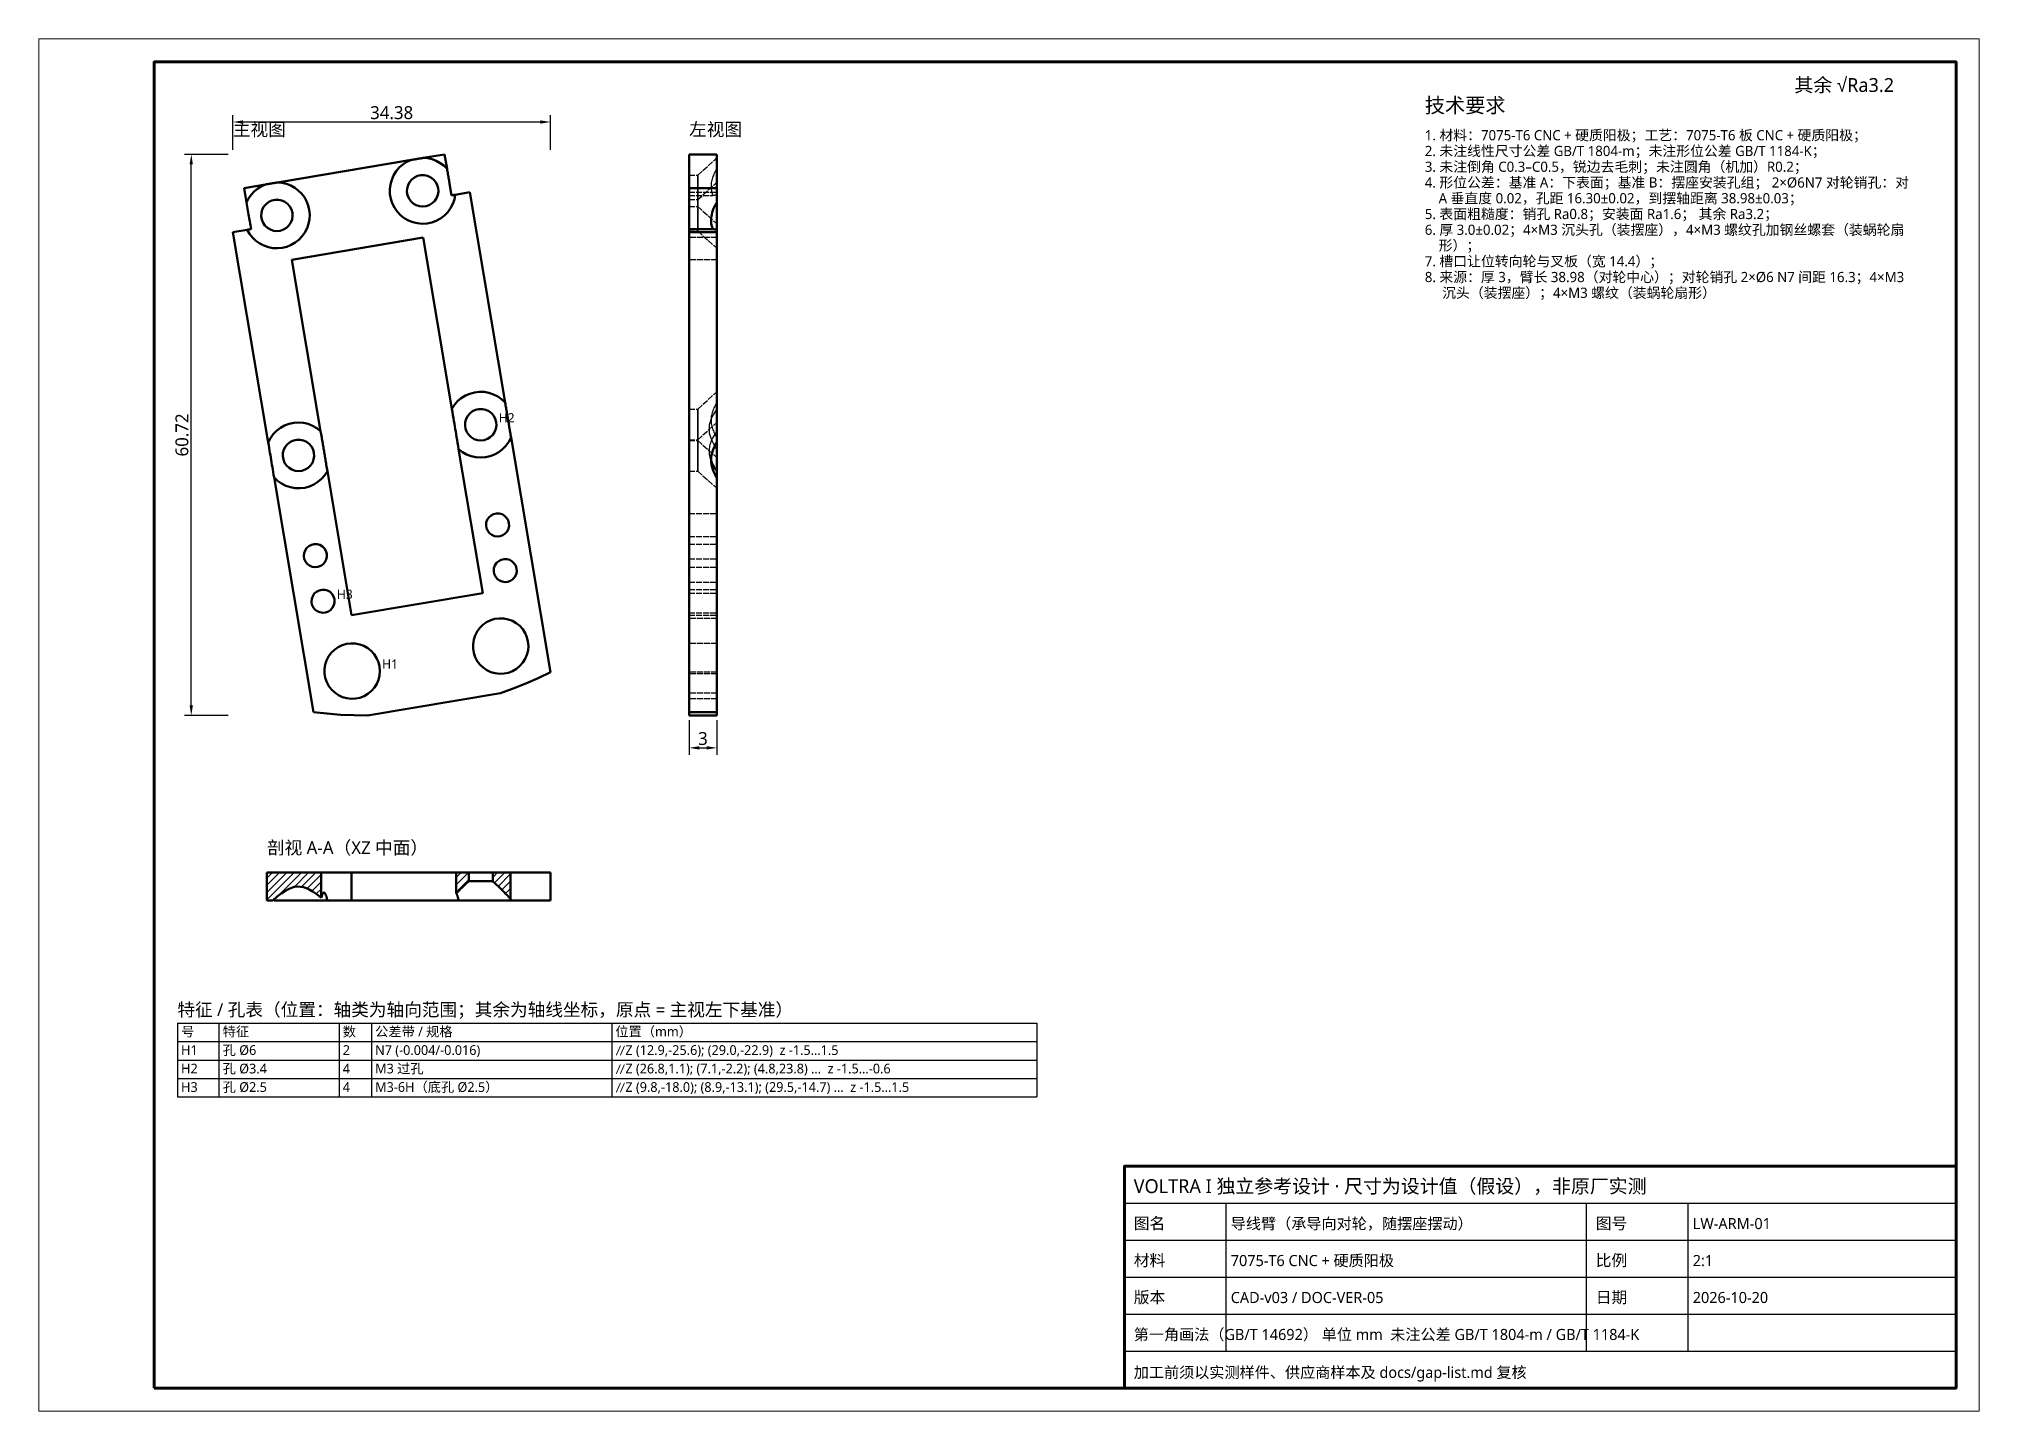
# Model space of a CAD drawing. Header units: millimetres. Extents: x 0 to 420, y 0 to 297.
import ezdxf

# ---------------------------------------------------------------- set-up
doc = ezdxf.new("R2010")
doc.units = ezdxf.units.MM
doc.linetypes.add('DASHED', pattern=[1.524, 1.27, -0.254])
for name, color, linetype, lineweight in [('DIM', 3, 'CONTINUOUS', 18), ('FRAME', 7, 'CONTINUOUS', 70), ('HATCH', 8, 'CONTINUOUS', 13), ('HIDDEN', 8, 'DASHED', 25), ('TEXT', 7, 'CONTINUOUS', 25), ('VISIBLE', 7, 'CONTINUOUS', 50)]:
    doc.layers.add(name, color=color, linetype=linetype, lineweight=lineweight)
doc.styles.add('CJK', font='NotoSansCJK-Regular.ttc')
doc.dimstyles.new('GB', dxfattribs={"dimtxt": 2.8, "dimasz": 2.2, "dimexe": 1.5, "dimexo": 1, "dimgap": 0.6, "dimtad": 1, "dimlfac": 100, "dimzin": 12, "dimdsep": 46, "dimtxsty": 'CJK', "dimcen": 2.5, "dimazin": 3, "dimtfac": 0.5, "dimtmove": 2, "dimatfit": 3})

msp = doc.modelspace()

# ---------------------------------------------------------------- texts
at = {"layer": 'DIM', "style": 'CJK'}
for s, p in [('H2', (99.56, 213.97607)), ('H3', (64.52, 175.79607)), ('H1', (74.32, 160.67607))]:
    msp.add_text(s, height=2, dxfattribs=at).set_placement(p)
at = {"layer": 'TEXT', "style": 'CJK'}
for s, height, p in [('其余 √Ra3.2', 3, (380, 285.5)), ('技术要求', 3.2, (300, 281)), ('主视图', 2.8, (42, 276)), ('左视图', 2.8, (140.75273, 276)), ('1. 材料：7075-T6 CNC + 硬质阳极；工艺：7075-T6 板 CNC + 硬质阳极；', 2.2, (300, 275.04)), ('2. 未注线性尺寸公差 GB/T 1804-m；未注形位公差 GB/T 1184-K；', 2.2, (300, 271.63)), ('3. 未注倒角 C0.3–C0.5，锐边去毛刺；未注圆角（机加）R0.2；', 2.2, (300, 268.22)), ('4. 形位公差：基准 A：下表面；基准 B：摆座安装孔组； 2×Ø6N7 对轮销孔：对 ', 2.2, (300, 264.81)), ('5. 表面粗糙度：销孔 Ra0.8；安装面 Ra1.6； 其余 Ra3.2；', 2.2, (300, 257.99)), ('\u3000A 垂直度 0.02，孔距 16.30±0.02，到摆轴距离 38.98±0.03；', 2.2, (300, 261.4)), ('6. 厚 3.0±0.02；4×M3 沉头孔（装摆座），4×M3 螺纹孔加钢丝螺套（装蜗轮扇', 2.2, (300, 254.58)), ('\u3000形）；', 2.2, (300, 251.17)), ('7. 槽口让位转向轮与叉板（宽 14.4）；', 2.2, (300, 247.76)), ('8. 来源：厚 3，臂长 38.98（对轮中心）；对轮销孔 2×Ø6 N7 间距 16.3；4×M3', 2.2, (300, 244.35)), ('\u3000 沉头（装摆座）；4×M3 螺纹（装蜗轮扇形）', 2.2, (300, 240.94)), ('剖视 A-A（XZ 中面）', 2.8, (49.38276, 120.5524)), ('特征 / 孔表（位置：轴类为轴向范围；其余为轴线坐标，原点 = 主视左下基准）', 2.8, (30, 85.5)), ('号', 2.1, (30.8, 81.1)), ('特征', 2.1, (39.8, 81.1)), ('数', 2.1, (65.8, 81.1)), ('公差带 / 规格', 2.1, (72.8, 81.1)), ('位置（mm）', 2.1, (124.8, 81.1)), ('H1', 2.1, (30.8, 77.1)), ('孔 Ø6', 2.1, (39.8, 77.1)), ('2', 2.1, (65.8, 77.1)), ('N7 (-0.004/-0.016)', 2.1, (72.8, 77.1)), ('∥Z (12.9,-25.6); (29.0,-22.9)  z -1.5…1.5', 2.1, (124.8, 77.1)), ('H2', 2.1, (30.8, 73.1)), ('孔 Ø3.4', 2.1, (39.8, 73.1)), ('孔 Ø2.5', 2.1, (39.8, 69.1)), ('4', 2.1, (65.8, 73.1)), ('M3 过孔', 2.1, (72.8, 73.1)), ('M3-6H（底孔 Ø2.5）', 2.1, (72.8, 69.1)), ('∥Z (26.8,1.1); (7.1,-2.2); (4.8,23.8) …  z -1.5…-0.6', 2.1, (124.8, 73.1)), ('H3', 2.1, (30.8, 69.1)), ('4', 2.1, (65.8, 69.1)), ('∥Z (9.8,-18.0); (8.9,-13.1); (29.5,-14.7) …  z -1.5…1.5', 2.1, (124.8, 69.1)), ('VOLTRA I 独立参考设计 · 尺寸为设计值（假设），非原厂实测', 3, (237, 47.2)), ('图名', 2.5, (237, 39.4)), ('导线臂（承导向对轮，随摆座摆动）', 2.4, (258, 39.4)), ('图号', 2.5, (337, 39.4)), ('LW-ARM-01', 2.4, (358, 39.4)), ('材料', 2.5, (237, 31.4)), ('7075-T6 CNC + 硬质阳极', 2.4, (258, 31.4)), ('比例', 2.5, (337, 31.4)), ('2:1', 2.4, (358, 31.4)), ('版本', 2.5, (237, 23.4)), ('CAD-v03 / DOC-VER-05', 2.4, (258, 23.4)), ('日期', 2.5, (337, 23.4)), ('2026-10-20', 2.4, (358, 23.4)), ('第一角画法（GB/T 14692） 单位 mm  未注公差 GB/T 1804-m / GB/T 1184-K', 2.4, (237, 15.4)), ('加工前须以实测样件、供应商样本及 docs/gap-list.md 复核', 2.4, (237, 7.2))]:
    msp.add_text(s, height=height, dxfattribs=at).set_placement(p)

# ---------------------------------------------------------------- dimensions: what is measured, and where the dimension line sits
at = {"layer": 'DIM'}
for base, p1, p2, text in [((42, 279), (42, 272), (110.75273, 272), '34.38'), ((140.75273, 143.55213), (140.75273, 150.55213), (146.75273, 150.55213), '3')]:
    msp.add_linear_dim(base=base, p1=p1, p2=p2, text=text, dimstyle='GB', dxfattribs=at).render()
msp.add_linear_dim(base=(33, 150.5524), p1=(42, 150.5524), p2=(42, 272), angle=90, text='60.72', dimstyle='GB', dxfattribs=at).render()

# ---------------------------------------------------------------- hatches: boundary and pattern name
at = {"layer": 'HATCH'}
h = msp.add_hatch(dxfattribs=at)
h.set_pattern_fill('ANSI31', scale=0.35)
h.paths.add_polyline_path([(49.38276, 110.5524), (50.00201, 110.5524), (50.62126, 110.5524), (51.0956, 110.94559), (51.57447, 111.3382), (52.06277, 111.71902), (52.5625, 112.08468), (53.07613, 112.4305), (53.60658, 112.74986), (54.15692, 113.03344), (54.7296, 113.2684), (55.32464, 113.43844), (55.93705, 113.52648), (56.55566, 113.52112), (57.16657, 113.42312), (57.75923, 113.24491), (58.32933, 113.00373), (58.87729, 112.71556), (59.4057, 112.39282), (59.91763, 112.04448), (60.41596, 111.67691), (60.9031, 111.29462), (61.14575, 111.40303), (61.14575, 112.02228), (61.14575, 112.64153), (61.14575, 113.26078), (61.14575, 113.88004), (61.14575, 114.49929), (61.14575, 115.11854), (61.14575, 115.7378), (61.14575, 116.35705), (60.72185, 116.5524), (60.1026, 116.5524), (59.48334, 116.5524), (58.86409, 116.5524), (58.24484, 116.5524), (57.62558, 116.5524), (57.00633, 116.5524), (56.38708, 116.5524), (55.76782, 116.5524), (55.14857, 116.5524), (54.52932, 116.5524), (53.91006, 116.5524), (53.29081, 116.5524), (52.67156, 116.5524), (52.0523, 116.5524), (51.43305, 116.5524), (50.8138, 116.5524), (50.19454, 116.5524), (49.57529, 116.5524), (49.38276, 116.12568), (49.38276, 115.50643), (49.38276, 114.88717), (49.38276, 114.26792), (49.38276, 113.64867), (49.38276, 113.02941), (49.38276, 112.41016), (49.38276, 111.79091), (49.38276, 111.17165), (49.38276, 110.5524)])
h = msp.add_hatch(dxfattribs=at)
h.set_pattern_fill('ANSI31', scale=0.35)
h.paths.add_polyline_path([(90.35044, 116.5524), (90.35044, 115.99366), (90.35044, 115.43491), (90.35044, 114.87617), (90.35044, 114.31743), (90.35044, 113.75869), (90.35044, 113.19994), (90.35044, 112.6412), (90.35044, 112.08246), (90.7344, 112.46159), (91.12887, 112.8573), (91.52667, 113.24965), (91.9287, 113.63767), (92.33621, 114.01994), (92.75094, 114.39434), (93.07336, 114.80538), (93.07336, 115.36412), (93.07336, 115.92286), (93.07336, 116.4816), (92.58541, 116.5524), (92.02666, 116.5524), (91.46792, 116.5524), (90.90918, 116.5524), (90.35044, 116.5524)])
h = msp.add_hatch(dxfattribs=at)
h.set_pattern_fill('ANSI31', scale=0.35)
h.paths.add_polyline_path([(102.11343, 110.88054), (102.11343, 111.50445), (102.11343, 112.12836), (102.11343, 112.75227), (102.11343, 113.37618), (102.11343, 114.0001), (102.11343, 114.62401), (102.11343, 115.24792), (102.11343, 115.87183), (102.11343, 116.49575), (101.54618, 116.5524), (100.92226, 116.5524), (100.29835, 116.5524), (99.67444, 116.5524), (99.05053, 116.5524), (98.42662, 116.5524), (98.24144, 116.11367), (98.24144, 115.48975), (98.24144, 114.86584), (98.56738, 114.39123), (99.0299, 113.97251), (99.4837, 113.54436), (99.9311, 113.1095), (100.37365, 112.66972), (100.81247, 112.2262), (101.24834, 111.77979), (101.68185, 111.33109), (102.11343, 110.88054)])

# ---------------------------------------------------------------- linework, layer by layer
at = {"layer": 'FRAME', "lineweight": 18}
msp.add_lwpolyline([(0, 0), (420, 0), (420, 297), (0, 297)], close=True, dxfattribs=at)
at = {"layer": 'FRAME'}
for points in [[(25, 5), (415, 5), (415, 292), (25, 292)], [(235, 5), (415, 5), (415, 53), (235, 53)]]:
    msp.add_lwpolyline(points, close=True, dxfattribs=at)
at = {"layer": 'HIDDEN'}
for points in [[(44.45151, 264.70057), (87.84181, 272)], [(89.33488, 263.12471), (87.84181, 272)], [(140.75273, 263.12471), (140.75273, 272)], [(142.63273, 267.50162), (146.72877, 271.19998)], [(146.75273, 268.87721), (146.57745, 268.57875), (146.41641, 268.28673), (146.26933, 268.0006), (146.13593, 267.71984), (146.01597, 267.44393), (145.90922, 267.17236), (145.8155, 266.90463), (145.73461, 266.64023), (145.66642, 266.37869), (145.6108, 266.11952), (145.56765, 265.86224), (145.53688, 265.60638), (145.51845, 265.35145), (145.5123, 265.097)], [(146.75273, 268.87721), (146.75273, 272)], [(146.75273, 256.98162), (146.75273, 257.12265), (146.75273, 257.54013), (146.75273, 258.21755), (146.75273, 259.12805), (146.75273, 260.23558), (146.75273, 261.49626), (146.75273, 262.86014), (146.75273, 264.2732), (146.75273, 265.67947), (146.75273, 267.02323), (146.75273, 268.25126), (146.75273, 269.3149), (146.75273, 270.17202), (146.75273, 270.78868)], [(146.75273, 270.78868), (146.75273, 270.69997), (146.75273, 270.60334), (146.75273, 270.4989), (146.75273, 270.38678), (146.75273, 270.26712), (146.75273, 270.14006), (146.75273, 270.00575), (146.75273, 269.86435), (146.75273, 269.71604), (146.75273, 269.56098), (146.75273, 269.39938), (146.75273, 269.23141), (146.75273, 269.05728), (146.75273, 268.87721)], [(45.94457, 255.82528), (44.45151, 264.70057)], [(86.43911, 264.66567), (86.23947, 265.37325), (85.89238, 266.02138), (85.41409, 266.57974), (84.82694, 267.02222), (84.1584, 267.32814), (83.43973, 267.48319), (82.70453, 267.48013), (81.98717, 267.31909), (81.32121, 267.0076), (80.73777, 266.56023), (80.26415, 265.9979), (79.92248, 265.34691), (79.72875, 264.63768), (79.69201, 263.90339), (79.81398, 263.17837), (80.08895, 262.49652), (80.50407, 261.88972), (81.03994, 261.38635), (81.67148, 261.00994), (82.36918, 260.77809), (83.1004, 260.70165), (83.83096, 260.78419), (84.5267, 261.02184), (85.15509, 261.40351), (85.68673, 261.91133), (86.09678, 262.52157), (86.36606, 263.20569), (86.48198, 263.93171), (86.43911, 264.66567)], [(140.75273, 264.66567), (140.75273, 264.99855), (140.75273, 265.32241), (140.75273, 265.63401), (140.75273, 265.9302), (140.75273, 266.20802), (140.75273, 266.46466), (140.75273, 266.69756), (140.75273, 266.90436), (140.75273, 267.08299), (140.75273, 267.23166), (140.75273, 267.34887), (140.75273, 267.43345), (140.75273, 267.48453), (140.75273, 267.50162)], [(140.75273, 267.50162), (140.75273, 267.41638), (140.75273, 267.16491), (140.75273, 266.75985), (140.75273, 266.22149), (140.75273, 265.57683), (140.75273, 264.85819), (140.75273, 264.10162), (140.75273, 263.34505), (140.75273, 262.62642), (140.75273, 261.98176), (140.75273, 261.44339), (140.75273, 261.03833), (140.75273, 260.78687), (140.75273, 260.70162)], [(140.75273, 267.50162), (142.63273, 267.50162)], [(140.75273, 260.70162), (140.75273, 260.72777), (140.75273, 260.80582), (140.75273, 260.93456), (140.75273, 261.11202), (140.75273, 261.33547), (140.75273, 261.60146), (140.75273, 261.90592), (140.75273, 262.24414), (140.75273, 262.61094), (140.75273, 263.00067), (140.75273, 263.40734), (140.75273, 263.82468), (140.75273, 264.24629), (140.75273, 264.66567)], [(142.63273, 260.70162), (142.63273, 260.78687), (142.63273, 261.03833), (142.63273, 261.44339), (142.63273, 261.98176), (142.63273, 262.62642), (142.63273, 263.34505), (142.63273, 264.10162), (142.63273, 264.85819), (142.63273, 265.57683), (142.63273, 266.22149), (142.63273, 266.75985), (142.63273, 267.16491), (142.63273, 267.41638), (142.63273, 267.50162)], [(142.63273, 267.50162), (142.63273, 267.48453), (142.63273, 267.43345), (142.63273, 267.34887), (142.63273, 267.23166), (142.63273, 267.08299), (142.63273, 266.90436), (142.63273, 266.69756), (142.63273, 266.46466), (142.63273, 266.20802), (142.63273, 265.9302), (142.63273, 265.63401), (142.63273, 265.32241), (142.63273, 264.99855), (142.63273, 264.66567)], [(142.63273, 262.19294), (146.72877, 265.8913)], [(142.63273, 264.66567), (142.63273, 264.24629), (142.63273, 263.82468), (142.63273, 263.40734), (142.63273, 263.00067), (142.63273, 262.61094), (142.63273, 262.24414), (142.63273, 261.90592), (142.63273, 261.60146), (142.63273, 261.33547), (142.63273, 261.11202), (142.63273, 260.93456), (142.63273, 260.80582), (142.63273, 260.72777), (142.63273, 260.70162)], [(145.5123, 265.097), (145.51412, 264.95859), (145.51958, 264.82011), (145.52867, 264.68148), (145.54141, 264.54262), (145.5578, 264.40346), (145.57785, 264.26392), (145.60157, 264.12393), (145.62897, 263.9834), (145.66008, 263.84226), (145.6949, 263.70043), (145.73346, 263.55784), (145.77577, 263.41441), (145.82186, 263.27006), (145.87176, 263.12471)], [(146.75273, 265.48), (146.75273, 265.32573), (146.75273, 265.14915), (146.75273, 264.95085), (146.75273, 264.73151), (146.75273, 264.49188), (146.75273, 264.23278), (146.75273, 263.9551), (146.75273, 263.65978), (146.75273, 263.34783), (146.75273, 263.02033), (146.75273, 262.67838), (146.75273, 262.32315), (146.75273, 261.95587), (146.75273, 261.57778)], [(146.75273, 261.57778), (146.75273, 261.95587), (146.75273, 262.32315), (146.75273, 262.67838), (146.75273, 263.02033), (146.75273, 263.34783), (146.75273, 263.65978), (146.75273, 263.9551), (146.75273, 264.23278), (146.75273, 264.49188), (146.75273, 264.73151), (146.75273, 264.95085), (146.75273, 265.14915), (146.75273, 265.32573), (146.75273, 265.48)], [(54.88253, 259.35699), (54.68289, 260.06458), (54.3358, 260.7127), (53.8575, 261.27106), (53.27036, 261.71354), (52.60182, 262.01946), (51.88314, 262.17452), (51.14794, 262.17145), (50.43059, 262.01041), (49.76462, 261.69892), (49.18119, 261.25156), (48.70756, 260.68923), (48.3659, 260.03823), (48.17217, 259.32901), (48.13542, 258.59471), (48.25739, 257.86969), (48.53237, 257.18784), (48.94749, 256.58104), (49.48335, 256.07767), (50.1149, 255.70126), (50.8126, 255.46942), (51.54382, 255.39297), (52.27438, 255.47551), (52.97012, 255.71317), (53.5985, 256.09483), (54.13015, 256.60266), (54.5402, 257.2129), (54.80947, 257.89702), (54.92539, 258.62303), (54.88253, 259.35699)], [(89.33488, 263.12471), (93.27945, 263.7883)], [(110.75273, 159.92112), (93.27945, 263.7883)], [(140.75273, 263.12471), (140.75273, 263.7883)], [(140.75273, 263.7883), (146.75273, 263.7883)], [(140.75273, 159.92112), (140.75273, 263.7883)], [(140.75273, 263.12471), (145.87176, 263.12471)], [(140.75273, 259.35699), (140.75273, 259.68987), (140.75273, 260.01374), (140.75273, 260.32533), (140.75273, 260.62152), (140.75273, 260.89934), (140.75273, 261.15598), (140.75273, 261.38888), (140.75273, 261.59568), (140.75273, 261.77432), (140.75273, 261.92299), (140.75273, 262.0402), (140.75273, 262.12477), (140.75273, 262.17586), (140.75273, 262.19294)], [(140.75273, 262.19294), (140.75273, 262.1077), (140.75273, 261.85624), (140.75273, 261.45117), (140.75273, 260.91281), (140.75273, 260.26815), (140.75273, 259.54952), (140.75273, 258.79294), (140.75273, 258.03637), (140.75273, 257.31774), (140.75273, 256.67308), (140.75273, 256.13472), (140.75273, 255.72965), (140.75273, 255.47819), (140.75273, 255.39294)], [(140.75273, 262.19294), (142.63273, 262.19294)], [(140.75273, 260.70162), (142.63273, 260.70162)], [(142.63273, 255.39294), (142.63273, 255.47819), (142.63273, 255.72965), (142.63273, 256.13472), (142.63273, 256.67308), (142.63273, 257.31774), (142.63273, 258.03637), (142.63273, 258.79294), (142.63273, 259.54952), (142.63273, 260.26815), (142.63273, 260.91281), (142.63273, 261.45117), (142.63273, 261.85624), (142.63273, 262.1077), (142.63273, 262.19294)], [(142.63273, 262.19294), (142.63273, 262.17586), (142.63273, 262.12477), (142.63273, 262.0402), (142.63273, 261.92299), (142.63273, 261.77432), (142.63273, 261.59568), (142.63273, 261.38888), (142.63273, 261.15598), (142.63273, 260.89934), (142.63273, 260.62152), (142.63273, 260.32533), (142.63273, 260.01374), (142.63273, 259.68987), (142.63273, 259.35699)], [(142.63273, 260.70162), (146.75273, 256.98162)], [(145.87176, 263.12471), (145.93095, 263.13405), (145.9907, 263.14347), (146.05101, 263.15297), (146.11188, 263.16255), (146.17332, 263.17222), (146.23534, 263.18196), (146.29793, 263.19179), (146.36111, 263.2017), (146.42488, 263.21169), (146.48924, 263.22177), (146.5542, 263.23194), (146.61977, 263.24219), (146.68594, 263.25253), (146.75273, 263.26296)], [(146.75273, 263.26296), (146.75273, 263.7883)], [(146.75273, 218.26134), (146.75273, 263.7883)], [(146.75273, 263.26296), (146.75273, 262.53511), (146.75273, 261.82411), (146.75273, 261.13762), (146.75273, 260.48301), (146.75273, 259.86733), (146.75273, 259.2972), (146.75273, 258.77876), (146.75273, 258.31758), (146.75273, 257.91862), (146.75273, 257.58618), (146.75273, 257.32383), (146.75273, 257.1344), (146.75273, 257.01992), (146.75273, 256.98162)], [(140.75273, 255.39294), (140.75273, 255.41909), (140.75273, 255.49714), (140.75273, 255.62588), (140.75273, 255.80334), (140.75273, 256.02679), (140.75273, 256.29279), (140.75273, 256.59724), (140.75273, 256.93547), (140.75273, 257.30227), (140.75273, 257.692), (140.75273, 258.09866), (140.75273, 258.51601), (140.75273, 258.93761), (140.75273, 259.35699)], [(142.63273, 259.35699), (142.63273, 258.93761), (142.63273, 258.51601), (142.63273, 258.09866), (142.63273, 257.692), (142.63273, 257.30227), (142.63273, 256.93547), (142.63273, 256.59724), (142.63273, 256.29279), (142.63273, 256.02679), (142.63273, 255.80334), (142.63273, 255.62588), (142.63273, 255.49714), (142.63273, 255.41909), (142.63273, 255.39294)], [(42, 255.1617), (45.94457, 255.82528)], [(42, 255.1617), (59.47329, 151.29452)], [(54.76643, 249.19695), (83.16736, 253.97475)], [(96.10725, 177.05558), (83.16736, 253.97475)], [(140.75273, 255.39294), (142.63273, 255.39294)], [(146.75273, 253.97475), (140.75273, 253.97475)], [(140.75273, 177.05558), (140.75273, 253.97475)], [(140.75273, 249.19695), (140.75273, 253.97475)], [(142.63273, 255.39294), (146.75273, 251.67294)], [(146.75273, 255.68703), (146.75273, 255.18523), (146.75273, 254.70648), (146.75273, 254.25384), (146.75273, 253.8302), (146.75273, 253.43827), (146.75273, 253.08056), (146.75273, 252.75935), (146.75273, 252.47669), (146.75273, 252.2344), (146.75273, 252.034), (146.75273, 251.8768), (146.75273, 251.76379), (146.75273, 251.69569), (146.75273, 251.67294)], [(146.75273, 251.67294), (146.75273, 251.69569), (146.75273, 251.76379), (146.75273, 251.8768), (146.75273, 252.034), (146.75273, 252.2344), (146.75273, 252.47669), (146.75273, 252.75935), (146.75273, 253.08056), (146.75273, 253.43827), (146.75273, 253.8302), (146.75273, 254.25384), (146.75273, 254.70648), (146.75273, 255.18523), (146.75273, 255.68703)], [(146.75273, 216.8929), (146.75273, 253.97475)], [(146.75273, 249.19695), (146.75273, 253.97475)], [(67.70633, 172.27777), (54.76643, 249.19695)], [(146.75273, 249.19695), (140.75273, 249.19695)], [(140.75273, 172.27777), (140.75273, 249.19695)], [(146.75273, 212.11509), (146.75273, 249.19695)], [(142.63273, 216.88576), (146.75273, 220.60576)], [(146.75273, 216.8929), (146.75273, 217.36108), (146.75273, 217.80656), (146.75273, 218.22673), (146.75273, 218.61913), (146.75273, 218.98145), (146.75273, 219.31158), (146.75273, 219.60757), (146.75273, 219.86771), (146.75273, 220.09045), (146.75273, 220.27451), (146.75273, 220.41879), (146.75273, 220.52246), (146.75273, 220.5849), (146.75273, 220.60576)], [(146.75273, 220.60576), (146.75273, 220.59308), (146.75273, 220.55509), (146.75273, 220.49192), (146.75273, 220.4038), (146.75273, 220.29105), (146.75273, 220.15405), (146.75273, 219.99331), (146.75273, 219.8094), (146.75273, 219.60296), (146.75273, 219.37474), (146.75273, 219.12554), (146.75273, 218.85626), (146.75273, 218.56785), (146.75273, 218.26134)], [(99.01028, 214.0498), (98.81064, 214.75739), (98.46356, 215.40551), (97.98526, 215.96387), (97.39811, 216.40636), (96.72957, 216.71228), (96.0109, 216.86733), (95.2757, 216.86426), (94.55834, 216.70322), (93.89238, 216.39174), (93.30894, 215.94437), (92.83532, 215.38204), (92.49365, 214.73104), (92.29992, 214.02182), (92.26318, 213.28753), (92.38515, 212.56251), (92.66012, 211.88065), (93.07525, 211.27386), (93.61111, 210.77048), (94.24265, 210.39407), (94.94035, 210.16223), (95.67157, 210.08579), (96.40214, 210.16832), (97.09787, 210.40598), (97.72626, 210.78765), (98.2579, 211.29547), (98.66795, 211.90571), (98.93723, 212.58983), (99.05315, 213.31585), (99.01028, 214.0498)], [(140.75273, 214.0498), (140.75273, 214.38268), (140.75273, 214.70655), (140.75273, 215.01814), (140.75273, 215.31434), (140.75273, 215.59215), (140.75273, 215.8488), (140.75273, 216.08169), (140.75273, 216.2885), (140.75273, 216.46713), (140.75273, 216.6158), (140.75273, 216.73301), (140.75273, 216.81758), (140.75273, 216.86867), (140.75273, 216.88576)], [(140.75273, 216.88576), (140.75273, 216.80051), (140.75273, 216.54905), (140.75273, 216.14398), (140.75273, 215.60562), (140.75273, 214.96096), (140.75273, 214.24233), (140.75273, 213.48576), (140.75273, 212.72919), (140.75273, 212.01055), (140.75273, 211.36589), (140.75273, 210.82753), (140.75273, 210.42246), (140.75273, 210.171), (140.75273, 210.08576)], [(140.75273, 216.88576), (142.63273, 216.88576)], [(142.63273, 210.08576), (142.63273, 210.171), (142.63273, 210.42246), (142.63273, 210.82753), (142.63273, 211.36589), (142.63273, 212.01055), (142.63273, 212.72919), (142.63273, 213.48576), (142.63273, 214.24233), (142.63273, 214.96096), (142.63273, 215.60562), (142.63273, 216.14398), (142.63273, 216.54905), (142.63273, 216.80051), (142.63273, 216.88576)], [(142.63273, 216.88576), (142.63273, 216.86867), (142.63273, 216.81758), (142.63273, 216.73301), (142.63273, 216.6158), (142.63273, 216.46713), (142.63273, 216.2885), (142.63273, 216.08169), (142.63273, 215.8488), (142.63273, 215.59215), (142.63273, 215.31434), (142.63273, 215.01814), (142.63273, 214.70655), (142.63273, 214.38268), (142.63273, 214.0498)], [(146.75273, 216.8929), (146.31995, 216.23633), (145.95622, 215.61385), (145.65817, 215.0197), (145.42306, 214.44837), (145.24869, 213.89457), (145.13346, 213.35317), (145.07629, 212.81914), (145.07666, 212.28755), (145.13456, 211.75347), (145.25054, 211.21194), (145.42567, 210.65795), (145.66157, 210.08636), (145.96043, 209.49188), (146.32502, 208.86901)], [(146.75273, 218.26134), (146.57745, 217.96289), (146.41641, 217.67086), (146.26933, 217.38474), (146.13593, 217.10398), (146.01597, 216.82807), (145.90922, 216.5565), (145.8155, 216.28876), (145.73461, 216.02437), (145.66642, 215.76283), (145.6108, 215.50366), (145.56765, 215.24638), (145.53688, 214.99051), (145.51845, 214.73559), (145.5123, 214.48113)], [(145.5123, 214.48113), (145.51845, 214.22668), (145.53688, 213.97176), (145.56765, 213.71589), (145.6108, 213.45861), (145.66642, 213.19944), (145.73461, 212.9379), (145.8155, 212.6735), (145.90922, 212.40577), (146.01597, 212.1342), (146.13593, 211.85829), (146.26933, 211.57753), (146.41641, 211.2914), (146.57745, 210.99938), (146.75273, 210.70092)], [(59.56455, 207.41396), (59.36491, 208.12154), (59.01783, 208.76967), (58.53953, 209.32803), (57.95238, 209.77051), (57.28384, 210.07643), (56.56517, 210.23148), (55.82997, 210.22842), (55.11261, 210.06738), (54.44665, 209.75589), (53.86321, 209.30852), (53.38959, 208.74619), (53.04792, 208.0952), (52.85419, 207.38597), (52.81745, 206.65168), (52.93942, 205.92666), (53.21439, 205.24481), (53.62952, 204.63801), (54.16538, 204.13464), (54.79692, 203.75823), (55.49462, 203.52638), (56.22585, 203.44994), (56.95641, 203.53248), (57.65215, 203.77014), (58.28053, 204.1518), (58.81217, 204.65962), (59.22222, 205.26986), (59.4915, 205.95399), (59.60742, 206.68), (59.56455, 207.41396)], [(140.75273, 210.08576), (140.75273, 210.11191), (140.75273, 210.18995), (140.75273, 210.3187), (140.75273, 210.49616), (140.75273, 210.7196), (140.75273, 210.9856), (140.75273, 211.29005), (140.75273, 211.62828), (140.75273, 211.99508), (140.75273, 212.38481), (140.75273, 212.79148), (140.75273, 213.20882), (140.75273, 213.63042), (140.75273, 214.0498)], [(140.75273, 207.41396), (140.75273, 207.74684), (140.75273, 208.0707), (140.75273, 208.3823), (140.75273, 208.67849), (140.75273, 208.95631), (140.75273, 209.21295), (140.75273, 209.44585), (140.75273, 209.65265), (140.75273, 209.83129), (140.75273, 209.97995), (140.75273, 210.09717), (140.75273, 210.18174), (140.75273, 210.23283), (140.75273, 210.24991)], [(140.75273, 210.24991), (140.75273, 210.16467), (140.75273, 209.91321), (140.75273, 209.50814), (140.75273, 208.96978), (140.75273, 208.32512), (140.75273, 207.60648), (140.75273, 206.84991), (140.75273, 206.09334), (140.75273, 205.37471), (140.75273, 204.73005), (140.75273, 204.19168), (140.75273, 203.78662), (140.75273, 203.53516), (140.75273, 203.44991)], [(140.75273, 210.24991), (142.63273, 210.24991)], [(140.75273, 210.08576), (142.63273, 210.08576)], [(142.63273, 214.0498), (142.63273, 213.63042), (142.63273, 213.20882), (142.63273, 212.79148), (142.63273, 212.38481), (142.63273, 211.99508), (142.63273, 211.62828), (142.63273, 211.29005), (142.63273, 210.9856), (142.63273, 210.7196), (142.63273, 210.49616), (142.63273, 210.3187), (142.63273, 210.18995), (142.63273, 210.11191), (142.63273, 210.08576)], [(142.63273, 210.24991), (146.75273, 213.96991)], [(142.63273, 203.44991), (142.63273, 203.53516), (142.63273, 203.78662), (142.63273, 204.19168), (142.63273, 204.73005), (142.63273, 205.37471), (142.63273, 206.09334), (142.63273, 206.84991), (142.63273, 207.60648), (142.63273, 208.32512), (142.63273, 208.96978), (142.63273, 209.50814), (142.63273, 209.91321), (142.63273, 210.16467), (142.63273, 210.24991)], [(142.63273, 210.24991), (142.63273, 210.23283), (142.63273, 210.18174), (142.63273, 210.09717), (142.63273, 209.97995), (142.63273, 209.83129), (142.63273, 209.65265), (142.63273, 209.44585), (142.63273, 209.21295), (142.63273, 208.95631), (142.63273, 208.67849), (142.63273, 208.3823), (142.63273, 208.0707), (142.63273, 207.74684), (142.63273, 207.41396)], [(142.63273, 210.08576), (146.75273, 206.36576)], [(146.75273, 212.11509), (146.51226, 211.75905), (146.29208, 211.41357), (146.09159, 211.07774), (145.91027, 210.75066), (145.74764, 210.43146), (145.60327, 210.1193), (145.47677, 209.81335), (145.36781, 209.5128), (145.27609, 209.21685), (145.20138, 208.92471), (145.14348, 208.63562), (145.10223, 208.3488), (145.07752, 208.06349), (145.06929, 207.77893)], [(146.75273, 209.63474), (146.75273, 210.17154), (146.75273, 210.68519), (146.75273, 211.17211), (146.75273, 211.62893), (146.75273, 212.05244), (146.75273, 212.43971), (146.75273, 212.78803), (146.75273, 213.09497), (146.75273, 213.35841), (146.75273, 213.57649), (146.75273, 213.74771), (146.75273, 213.87087), (146.75273, 213.94511), (146.75273, 213.96991)], [(146.75273, 213.96991), (146.75273, 213.96001), (146.75273, 213.93033), (146.75273, 213.88095), (146.75273, 213.81201), (146.75273, 213.72371), (146.75273, 213.61628), (146.75273, 213.49004), (146.75273, 213.34532), (146.75273, 213.18253), (146.75273, 213.00212), (146.75273, 212.80461), (146.75273, 212.59052), (146.75273, 212.36047), (146.75273, 212.11509)], [(146.75273, 159.92112), (146.75273, 210.70092)], [(146.75273, 210.70092), (146.75273, 210.62174), (146.75273, 210.54298), (146.75273, 210.46464), (146.75273, 210.38676), (146.75273, 210.30932), (146.75273, 210.23236), (146.75273, 210.15587), (146.75273, 210.07987), (146.75273, 210.00436), (146.75273, 209.92938), (146.75273, 209.85491), (146.75273, 209.78097), (146.75273, 209.70758), (146.75273, 209.63474)], [(140.75273, 203.44991), (140.75273, 203.47606), (140.75273, 203.55411), (140.75273, 203.68285), (140.75273, 203.86031), (140.75273, 204.08376), (140.75273, 204.34975), (140.75273, 204.65421), (140.75273, 204.99244), (140.75273, 205.35924), (140.75273, 205.74897), (140.75273, 206.15563), (140.75273, 206.57297), (140.75273, 206.99458), (140.75273, 207.41396)], [(142.63273, 207.41396), (142.63273, 206.99458), (142.63273, 206.57297), (142.63273, 206.15563), (142.63273, 205.74897), (142.63273, 205.35924), (142.63273, 204.99244), (142.63273, 204.65421), (142.63273, 204.34975), (142.63273, 204.08376), (142.63273, 203.86031), (142.63273, 203.68285), (142.63273, 203.55411), (142.63273, 203.47606), (142.63273, 203.44991)], [(145.06929, 207.77893), (145.07155, 207.63), (145.07831, 207.48097), (145.0896, 207.33172), (145.1054, 207.18214), (145.12575, 207.03213), (145.15064, 206.88157), (145.1801, 206.73037), (145.21416, 206.5784), (145.25283, 206.42556), (145.29614, 206.27173), (145.34412, 206.11681), (145.39682, 205.96068), (145.45426, 205.80323), (145.5165, 205.64434)], [(146.75273, 208.22058), (146.75273, 207.9752), (146.75273, 207.74515), (146.75273, 207.53106), (146.75273, 207.33354), (146.75273, 207.15314), (146.75273, 206.99035), (146.75273, 206.84563), (146.75273, 206.71939), (146.75273, 206.61196), (146.75273, 206.52366), (146.75273, 206.45472), (146.75273, 206.40534), (146.75273, 206.37566), (146.75273, 206.36576)], [(146.75273, 206.36576), (146.75273, 206.37566), (146.75273, 206.40534), (146.75273, 206.45472), (146.75273, 206.52366), (146.75273, 206.61196), (146.75273, 206.71939), (146.75273, 206.84563), (146.75273, 206.99035), (146.75273, 207.15314), (146.75273, 207.33354), (146.75273, 207.53106), (146.75273, 207.74515), (146.75273, 207.9752), (146.75273, 208.22058)], [(140.75273, 203.44991), (142.63273, 203.44991)], [(142.63273, 203.44991), (146.75273, 199.72991)], [(146.75273, 177.05558), (146.75273, 203.44277)], [(146.75273, 172.27777), (146.75273, 203.44277)], [(146.75273, 202.07432), (146.75273, 201.76782), (146.75273, 201.47941), (146.75273, 201.21013), (146.75273, 200.96093), (146.75273, 200.73271), (146.75273, 200.52627), (146.75273, 200.34236), (146.75273, 200.18161), (146.75273, 200.04462), (146.75273, 199.93187), (146.75273, 199.84375), (146.75273, 199.78058), (146.75273, 199.74259), (146.75273, 199.72991)], [(146.75273, 199.72991), (146.75273, 199.74259), (146.75273, 199.78058), (146.75273, 199.84375), (146.75273, 199.93187), (146.75273, 200.04462), (146.75273, 200.18161), (146.75273, 200.34236), (146.75273, 200.52627), (146.75273, 200.73271), (146.75273, 200.96093), (146.75273, 201.21013), (146.75273, 201.47941), (146.75273, 201.76782), (146.75273, 202.07432)], [(101.77247, 192.20535), (101.79816, 191.57921), (101.66732, 190.96635), (101.38819, 190.40528), (100.97829, 189.93126), (100.46339, 189.57407), (99.87583, 189.35615), (99.25254, 189.2912), (98.63268, 189.3833), (98.05519, 189.62665), (97.55637, 190.00597), (97.16755, 190.49743), (96.91317, 191.07014), (96.80921, 191.68813), (96.8622, 192.31255), (97.06882, 192.90418), (97.41607, 193.42583), (97.88214, 193.84474), (98.43775, 194.13458), (99.04799, 194.27714), (99.67451, 194.26346), (100.27794, 194.09441), (100.82037, 193.78059), (101.26772, 193.34174), (101.59187, 192.80543), (101.77247, 192.20535)], [(140.75273, 189.29061), (140.75273, 189.35329), (140.75273, 189.53818), (140.75273, 189.83603), (140.75273, 190.23188), (140.75273, 190.7059), (140.75273, 191.2343), (140.75273, 191.79061), (140.75273, 192.34691), (140.75273, 192.87532), (140.75273, 193.34933), (140.75273, 193.74518), (140.75273, 194.04303), (140.75273, 194.22793), (140.75273, 194.29061)], [(140.75273, 194.29061), (140.75273, 194.27804), (140.75273, 194.24048), (140.75273, 194.17829), (140.75273, 194.09211), (140.75273, 193.98279), (140.75273, 193.85144), (140.75273, 193.69938), (140.75273, 193.52814), (140.75273, 193.33943), (140.75273, 193.13515), (140.75273, 192.91736), (140.75273, 192.68825), (140.75273, 192.45011), (140.75273, 192.20535)], [(140.75273, 194.29061), (146.75273, 194.29061)], [(146.75273, 192.20535), (146.75273, 192.45011), (146.75273, 192.68825), (146.75273, 192.91736), (146.75273, 193.13515), (146.75273, 193.33943), (146.75273, 193.52814), (146.75273, 193.69938), (146.75273, 193.85144), (146.75273, 193.98279), (146.75273, 194.09211), (146.75273, 194.17829), (146.75273, 194.24048), (146.75273, 194.27804), (146.75273, 194.29061)], [(146.75273, 194.29061), (146.75273, 194.22793), (146.75273, 194.04303), (146.75273, 193.74518), (146.75273, 193.34933), (146.75273, 192.87532), (146.75273, 192.34691), (146.75273, 191.79061), (146.75273, 191.2343), (146.75273, 190.7059), (146.75273, 190.23188), (146.75273, 189.83603), (146.75273, 189.53818), (146.75273, 189.35329), (146.75273, 189.29061)], [(140.75273, 192.20535), (140.75273, 191.89698), (140.75273, 191.58698), (140.75273, 191.2801), (140.75273, 190.98109), (140.75273, 190.69452), (140.75273, 190.42481), (140.75273, 190.17612), (140.75273, 189.95225), (140.75273, 189.75667), (140.75273, 189.59237), (140.75273, 189.46189), (140.75273, 189.36722), (140.75273, 189.30983), (140.75273, 189.29061)], [(140.75273, 189.29061), (146.75273, 189.29061)], [(146.75273, 189.29061), (146.75273, 189.30983), (146.75273, 189.36722), (146.75273, 189.46189), (146.75273, 189.59237), (146.75273, 189.75667), (146.75273, 189.95225), (146.75273, 190.17612), (146.75273, 190.42481), (146.75273, 190.69452), (146.75273, 190.98109), (146.75273, 191.2801), (146.75273, 191.58698), (146.75273, 191.89698), (146.75273, 192.20535)], [(62.32674, 185.5695), (62.35243, 184.94336), (62.22159, 184.33051), (61.94246, 183.76944), (61.53256, 183.29542), (61.01766, 182.93823), (60.4301, 182.72031), (59.80681, 182.65536), (59.18695, 182.74745), (58.60947, 182.9908), (58.11064, 183.37013), (57.72183, 183.86159), (57.46744, 184.4343), (57.36348, 185.05228), (57.41647, 185.6767), (57.62309, 186.26833), (57.97034, 186.78999), (58.43641, 187.2089), (58.99202, 187.49874), (59.60226, 187.6413), (60.22878, 187.62762), (60.83221, 187.45856), (61.37464, 187.14475), (61.82199, 186.7059), (62.14614, 186.16958), (62.32674, 185.5695)], [(140.75273, 182.65476), (140.75273, 182.71744), (140.75273, 182.90234), (140.75273, 183.20018), (140.75273, 183.59604), (140.75273, 184.07005), (140.75273, 184.59846), (140.75273, 185.15476), (140.75273, 185.71106), (140.75273, 186.23947), (140.75273, 186.71349), (140.75273, 187.10934), (140.75273, 187.40718), (140.75273, 187.59208), (140.75273, 187.65476)], [(140.75273, 187.65476), (140.75273, 187.6422), (140.75273, 187.60463), (140.75273, 187.54245), (140.75273, 187.45626), (140.75273, 187.34695), (140.75273, 187.2156), (140.75273, 187.06354), (140.75273, 186.89229), (140.75273, 186.70358), (140.75273, 186.49931), (140.75273, 186.28152), (140.75273, 186.0524), (140.75273, 185.81427), (140.75273, 185.5695)], [(140.75273, 187.65476), (146.75273, 187.65476)], [(140.75273, 185.5695), (140.75273, 185.26113), (140.75273, 184.95113), (140.75273, 184.64426), (140.75273, 184.34524), (140.75273, 184.05868), (140.75273, 183.78897), (140.75273, 183.54027), (140.75273, 183.31641), (140.75273, 183.12082), (140.75273, 182.95653), (140.75273, 182.82604), (140.75273, 182.73138), (140.75273, 182.67399), (140.75273, 182.65476)], [(146.75273, 185.5695), (146.75273, 185.81427), (146.75273, 186.0524), (146.75273, 186.28152), (146.75273, 186.49931), (146.75273, 186.70358), (146.75273, 186.89229), (146.75273, 187.06354), (146.75273, 187.2156), (146.75273, 187.34695), (146.75273, 187.45626), (146.75273, 187.54245), (146.75273, 187.60463), (146.75273, 187.6422), (146.75273, 187.65476)], [(146.75273, 187.65476), (146.75273, 187.59208), (146.75273, 187.40718), (146.75273, 187.10934), (146.75273, 186.71349), (146.75273, 186.23947), (146.75273, 185.71106), (146.75273, 185.15476), (146.75273, 184.59846), (146.75273, 184.07005), (146.75273, 183.59604), (146.75273, 183.20018), (146.75273, 182.90234), (146.75273, 182.71744), (146.75273, 182.65476)], [(146.75273, 182.65476), (146.75273, 182.67399), (146.75273, 182.73138), (146.75273, 182.82604), (146.75273, 182.95653), (146.75273, 183.12082), (146.75273, 183.31641), (146.75273, 183.54027), (146.75273, 183.78897), (146.75273, 184.05868), (146.75273, 184.34524), (146.75273, 184.64426), (146.75273, 184.95113), (146.75273, 185.26113), (146.75273, 185.5695)], [(103.43143, 182.34391), (103.45712, 181.71777), (103.32628, 181.10492), (103.04715, 180.54385), (102.63725, 180.06983), (102.12235, 179.71264), (101.53479, 179.49472), (100.9115, 179.42977), (100.29164, 179.52186), (99.71416, 179.76522), (99.21533, 180.14454), (98.82652, 180.636), (98.57213, 181.20871), (98.46817, 181.82669), (98.52116, 182.45112), (98.72778, 183.04274), (99.07503, 183.5644), (99.5411, 183.98331), (100.09672, 184.27315), (100.70695, 184.41571), (101.33347, 184.40203), (101.9369, 184.23297), (102.47933, 183.91916), (102.92668, 183.48031), (103.25083, 182.94399), (103.43143, 182.34391)], [(140.75273, 179.42917), (140.75273, 179.49185), (140.75273, 179.67675), (140.75273, 179.97459), (140.75273, 180.37045), (140.75273, 180.84446), (140.75273, 181.37287), (140.75273, 181.92917), (140.75273, 182.48548), (140.75273, 183.01388), (140.75273, 183.4879), (140.75273, 183.88375), (140.75273, 184.1816), (140.75273, 184.36649), (140.75273, 184.42917)], [(140.75273, 184.42917), (140.75273, 184.41661), (140.75273, 184.37905), (140.75273, 184.31686), (140.75273, 184.23068), (140.75273, 184.12136), (140.75273, 183.99001), (140.75273, 183.83795), (140.75273, 183.6667), (140.75273, 183.47799), (140.75273, 183.27372), (140.75273, 183.05593), (140.75273, 182.82681), (140.75273, 182.58868), (140.75273, 182.34391)], [(140.75273, 184.42917), (146.75273, 184.42917)], [(140.75273, 182.65476), (146.75273, 182.65476)], [(140.75273, 182.34391), (140.75273, 182.03555), (140.75273, 181.72554), (140.75273, 181.41867), (140.75273, 181.11965), (140.75273, 180.83309), (140.75273, 180.56338), (140.75273, 180.31468), (140.75273, 180.09082), (140.75273, 179.89524), (140.75273, 179.73094), (140.75273, 179.60045), (140.75273, 179.50579), (140.75273, 179.4484), (140.75273, 179.42917)], [(146.75273, 182.34391), (146.75273, 182.58868), (146.75273, 182.82681), (146.75273, 183.05593), (146.75273, 183.27372), (146.75273, 183.47799), (146.75273, 183.6667), (146.75273, 183.83795), (146.75273, 183.99001), (146.75273, 184.12136), (146.75273, 184.23068), (146.75273, 184.31686), (146.75273, 184.37905), (146.75273, 184.41661), (146.75273, 184.42917)], [(146.75273, 184.42917), (146.75273, 184.36649), (146.75273, 184.1816), (146.75273, 183.88375), (146.75273, 183.4879), (146.75273, 183.01388), (146.75273, 182.48548), (146.75273, 181.92917), (146.75273, 181.37287), (146.75273, 180.84446), (146.75273, 180.37045), (146.75273, 179.97459), (146.75273, 179.67675), (146.75273, 179.49185), (146.75273, 179.42917)], [(146.75273, 179.42917), (146.75273, 179.4484), (146.75273, 179.50579), (146.75273, 179.60045), (146.75273, 179.73094), (146.75273, 179.89524), (146.75273, 180.09082), (146.75273, 180.31468), (146.75273, 180.56338), (146.75273, 180.83309), (146.75273, 181.11965), (146.75273, 181.41867), (146.75273, 181.72554), (146.75273, 182.03555), (146.75273, 182.34391)], [(63.9857, 175.70807), (64.01139, 175.08193), (63.88055, 174.46907), (63.60142, 173.90801), (63.19152, 173.43399), (62.67662, 173.0768), (62.08907, 172.85888), (61.46577, 172.79392), (60.84591, 172.88602), (60.26843, 173.12937), (59.7696, 173.5087), (59.38079, 174.00015), (59.12641, 174.57287), (59.02244, 175.19085), (59.07543, 175.81527), (59.28205, 176.4069), (59.6293, 176.92855), (60.09538, 177.34746), (60.65099, 177.6373), (61.26122, 177.77986), (61.88774, 177.76619), (62.49117, 177.59713), (63.0336, 177.28331), (63.48095, 176.84446), (63.8051, 176.30815), (63.9857, 175.70807)], [(67.70633, 172.27777), (96.10725, 177.05558)], [(140.75273, 179.42917), (146.75273, 179.42917)], [(140.75273, 172.79333), (140.75273, 172.85601), (140.75273, 173.04091), (140.75273, 173.33875), (140.75273, 173.7346), (140.75273, 174.20862), (140.75273, 174.73703), (140.75273, 175.29333), (140.75273, 175.84963), (140.75273, 176.37804), (140.75273, 176.85205), (140.75273, 177.24791), (140.75273, 177.54575), (140.75273, 177.73065), (140.75273, 177.79333)], [(140.75273, 177.79333), (140.75273, 177.78077), (140.75273, 177.7432), (140.75273, 177.68101), (140.75273, 177.59483), (140.75273, 177.48551), (140.75273, 177.35417), (140.75273, 177.2021), (140.75273, 177.03086), (140.75273, 176.84215), (140.75273, 176.63787), (140.75273, 176.42008), (140.75273, 176.19097), (140.75273, 175.95283), (140.75273, 175.70807)], [(140.75273, 177.79333), (146.75273, 177.79333)], [(140.75273, 177.05558), (146.75273, 177.05558)], [(140.75273, 172.27777), (140.75273, 177.05558)], [(146.75273, 175.70807), (146.75273, 175.95283), (146.75273, 176.19097), (146.75273, 176.42008), (146.75273, 176.63787), (146.75273, 176.84215), (146.75273, 177.03086), (146.75273, 177.2021), (146.75273, 177.35417), (146.75273, 177.48551), (146.75273, 177.59483), (146.75273, 177.68101), (146.75273, 177.7432), (146.75273, 177.78077), (146.75273, 177.79333)], [(146.75273, 177.79333), (146.75273, 177.73065), (146.75273, 177.54575), (146.75273, 177.24791), (146.75273, 176.85205), (146.75273, 176.37804), (146.75273, 175.84963), (146.75273, 175.29333), (146.75273, 174.73703), (146.75273, 174.20862), (146.75273, 173.7346), (146.75273, 173.33875), (146.75273, 173.04091), (146.75273, 172.85601), (146.75273, 172.79333)], [(146.75273, 172.27777), (146.75273, 177.05558)], [(140.75273, 175.70807), (140.75273, 175.3997), (140.75273, 175.0897), (140.75273, 174.78283), (140.75273, 174.48381), (140.75273, 174.19724), (140.75273, 173.92754), (140.75273, 173.67884), (140.75273, 173.45498), (140.75273, 173.25939), (140.75273, 173.09509), (140.75273, 172.96461), (140.75273, 172.86994), (140.75273, 172.81256), (140.75273, 172.79333)], [(140.75273, 172.79333), (146.75273, 172.79333)], [(140.75273, 172.27777), (146.75273, 172.27777)], [(146.75273, 172.79333), (146.75273, 172.81256), (146.75273, 172.86994), (146.75273, 172.96461), (146.75273, 173.09509), (146.75273, 173.25939), (146.75273, 173.45498), (146.75273, 173.67884), (146.75273, 173.92754), (146.75273, 174.19724), (146.75273, 174.48381), (146.75273, 174.78283), (146.75273, 175.0897), (146.75273, 175.3997), (146.75273, 175.70807)], [(105.88182, 166.5724), (105.96487, 165.61038), (105.89252, 164.64749), (105.66665, 163.70868), (105.29311, 162.81826), (104.78158, 161.99929), (104.1453, 161.27298), (103.40075, 160.65814), (102.56721, 160.1707), (101.66628, 159.82328), (100.72128, 159.62488), (99.75669, 159.58064), (98.7975, 159.6917), (97.86855, 159.95518), (96.99389, 160.36427), (96.19618, 160.90837), (95.49608, 161.57338), (94.91172, 162.34209), (94.45824, 163.19457), (94.14738, 164.10876), (93.98719, 165.06098), (93.98182, 166.02657), (94.13141, 166.98051), (94.43209, 167.8981), (94.87607, 168.75558), (95.45184, 169.53073), (96.14451, 170.20349), (96.93612, 170.75642), (97.80617, 171.17521), (98.73214, 171.449), (99.69004, 171.57072), (100.65505, 171.5372), (101.6022, 171.34932), (102.50694, 171.01194), (103.34584, 170.5338), (104.09718, 169.92728), (104.7415, 169.20809), (105.26211, 168.39485), (105.64553, 167.50864), (105.88182, 166.5724)], [(140.75273, 159.57702), (140.75273, 159.72746), (140.75273, 160.17121), (140.75273, 160.88603), (140.75273, 161.83608), (140.75273, 162.97372), (140.75273, 164.2419), (140.75273, 165.57702), (140.75273, 166.91215), (140.75273, 168.18033), (140.75273, 169.31796), (140.75273, 170.26801), (140.75273, 170.98284), (140.75273, 171.42659), (140.75273, 171.57702)], [(140.75273, 171.57702), (140.75273, 171.54687), (140.75273, 171.45672), (140.75273, 171.30747), (140.75273, 171.10063), (140.75273, 170.83827), (140.75273, 170.52303), (140.75273, 170.15809), (140.75273, 169.74709), (140.75273, 169.29419), (140.75273, 168.80393), (140.75273, 168.28124), (140.75273, 167.73136), (140.75273, 167.15983), (140.75273, 166.5724)], [(146.75273, 171.57702), (140.75273, 171.57702)], [(146.75273, 159.57702), (146.75273, 159.72746), (146.75273, 160.17121), (146.75273, 160.88603), (146.75273, 161.83608), (146.75273, 162.97372), (146.75273, 164.2419), (146.75273, 165.57702), (146.75273, 166.91215), (146.75273, 168.18033), (146.75273, 169.31796), (146.75273, 170.26801), (146.75273, 170.98284), (146.75273, 171.42659), (146.75273, 171.57702)], [(146.75273, 171.57702), (146.75273, 171.54687), (146.75273, 171.45672), (146.75273, 171.30747), (146.75273, 171.10063), (146.75273, 170.83827), (146.75273, 170.52303), (146.75273, 170.15809), (146.75273, 169.74709), (146.75273, 169.29419), (146.75273, 168.80393), (146.75273, 168.28124), (146.75273, 167.73136), (146.75273, 167.15983), (146.75273, 166.5724)], [(73.73355, 161.16419), (73.8166, 160.20217), (73.74425, 159.23928), (73.51838, 158.30047), (73.14484, 157.41005), (72.63331, 156.59108), (71.99703, 155.86477), (71.25248, 155.24993), (70.41894, 154.76249), (69.51801, 154.41507), (68.57301, 154.21667), (67.60843, 154.17242), (66.64923, 154.28348), (65.72028, 154.54697), (64.84562, 154.95606), (64.04791, 155.50016), (63.34781, 156.16517), (62.76345, 156.93387), (62.30997, 157.78636), (61.99911, 158.70055), (61.83892, 159.65277), (61.83355, 160.61835), (61.98315, 161.57229), (62.28382, 162.48989), (62.7278, 163.34736), (63.30357, 164.12252), (63.99624, 164.79527), (64.78785, 165.3482), (65.6579, 165.76699), (66.58387, 166.04079), (67.54177, 166.16251), (68.50678, 166.12899), (69.45393, 165.94111), (70.35867, 165.60373), (71.19757, 165.12558), (71.94891, 164.51906), (72.59323, 163.79987), (73.11384, 162.98664), (73.49726, 162.10043), (73.73355, 161.16419)], [(140.75273, 166.5724), (140.75273, 165.83232), (140.75273, 165.08831), (140.75273, 164.35182), (140.75273, 163.63418), (140.75273, 162.94642), (140.75273, 162.29912), (140.75273, 161.70225), (140.75273, 161.16498), (140.75273, 160.69557), (140.75273, 160.30126), (140.75273, 159.98809), (140.75273, 159.7609), (140.75273, 159.62317), (140.75273, 159.57702)], [(140.75273, 154.16881), (140.75273, 154.31924), (140.75273, 154.763), (140.75273, 155.47782), (140.75273, 156.42787), (140.75273, 157.56551), (140.75273, 158.83368), (140.75273, 160.16881), (140.75273, 161.50393), (140.75273, 162.77211), (140.75273, 163.90975), (140.75273, 164.8598), (140.75273, 165.57462), (140.75273, 166.01838), (140.75273, 166.16881)], [(140.75273, 166.16881), (140.75273, 166.13866), (140.75273, 166.0485), (140.75273, 165.89926), (140.75273, 165.69241), (140.75273, 165.43006), (140.75273, 165.11482), (140.75273, 164.74987), (140.75273, 164.33888), (140.75273, 163.88598), (140.75273, 163.39572), (140.75273, 162.87302), (140.75273, 162.32315), (140.75273, 161.75162), (140.75273, 161.16419)], [(146.75273, 166.16881), (140.75273, 166.16881)], [(146.75273, 166.5724), (146.75273, 165.83232), (146.75273, 165.08831), (146.75273, 164.35182), (146.75273, 163.63418), (146.75273, 162.94642), (146.75273, 162.29912), (146.75273, 161.70225), (146.75273, 161.16498), (146.75273, 160.69557), (146.75273, 160.30126), (146.75273, 159.98809), (146.75273, 159.7609), (146.75273, 159.62317), (146.75273, 159.57702)], [(146.75273, 154.16881), (146.75273, 154.31924), (146.75273, 154.763), (146.75273, 155.47782), (146.75273, 156.42787), (146.75273, 157.56551), (146.75273, 158.83368), (146.75273, 160.16881), (146.75273, 161.50393), (146.75273, 162.77211), (146.75273, 163.90975), (146.75273, 164.8598), (146.75273, 165.57462), (146.75273, 166.01838), (146.75273, 166.16881)], [(146.75273, 166.16881), (146.75273, 166.13866), (146.75273, 166.0485), (146.75273, 165.89926), (146.75273, 165.69241), (146.75273, 165.43006), (146.75273, 165.11482), (146.75273, 164.74987), (146.75273, 164.33888), (146.75273, 163.88598), (146.75273, 163.39572), (146.75273, 162.87302), (146.75273, 162.32315), (146.75273, 161.75162), (146.75273, 161.16419)], [(110.75273, 159.92112), (108.10606, 158.65568), (105.41921, 157.47795), (102.69508, 156.38922), (99.93663, 155.39065)], [(140.75273, 161.16419), (140.75273, 160.42411), (140.75273, 159.6801), (140.75273, 158.94361), (140.75273, 158.22596), (140.75273, 157.5382), (140.75273, 156.89091), (140.75273, 156.29404), (140.75273, 155.75676), (140.75273, 155.28736), (140.75273, 154.89304), (140.75273, 154.57988), (140.75273, 154.35269), (140.75273, 154.21496), (140.75273, 154.16881)], [(146.75273, 159.92112), (140.75273, 159.92112)], [(140.75273, 159.92112), (140.75273, 159.55069), (140.75273, 159.18734), (140.75273, 158.83111), (140.75273, 158.48203), (140.75273, 158.14012), (140.75273, 157.80542), (140.75273, 157.47795), (140.75273, 157.15775), (140.75273, 156.84484), (140.75273, 156.53926), (140.75273, 156.24102), (140.75273, 155.95016), (140.75273, 155.66669), (140.75273, 155.39065)], [(146.75273, 161.16419), (146.75273, 160.42411), (146.75273, 159.6801), (146.75273, 158.94361), (146.75273, 158.22596), (146.75273, 157.5382), (146.75273, 156.89091), (146.75273, 156.29404), (146.75273, 155.75676), (146.75273, 155.28736), (146.75273, 154.89304), (146.75273, 154.57988), (146.75273, 154.35269), (146.75273, 154.21496), (146.75273, 154.16881)], [(146.75273, 159.92112), (146.75273, 159.55069), (146.75273, 159.18734), (146.75273, 158.83111), (146.75273, 158.48203), (146.75273, 158.14012), (146.75273, 157.80542), (146.75273, 157.47795), (146.75273, 157.15775), (146.75273, 156.84484), (146.75273, 156.53926), (146.75273, 156.24102), (146.75273, 155.95016), (146.75273, 155.66669), (146.75273, 155.39065)], [(146.75273, 159.57702), (140.75273, 159.57702)], [(71.17639, 150.5524), (68.24304, 150.59345), (65.31263, 150.73093), (62.38832, 150.96471), (59.47329, 151.29452)], [(99.93663, 155.39065), (71.17639, 150.5524)], [(140.75273, 155.39065), (140.75273, 150.5524)], [(146.75273, 155.39065), (140.75273, 155.39065)], [(146.75273, 154.16881), (140.75273, 154.16881)], [(146.75273, 150.5524), (146.75273, 155.39065)], [(140.75273, 150.5524), (140.75273, 150.55236), (140.75273, 150.55233), (140.75273, 150.5523), (140.75273, 150.55227), (140.75273, 150.55224), (140.75273, 150.55222), (140.75273, 150.5522), (140.75273, 150.55218), (140.75273, 150.55217), (140.75273, 150.55215), (140.75273, 150.55214), (140.75273, 150.55214), (140.75273, 150.55213), (140.75273, 150.55213)], [(146.75273, 150.5524), (140.75273, 150.5524)], [(146.75273, 150.5524), (146.75273, 150.55236), (146.75273, 150.55233), (146.75273, 150.5523), (146.75273, 150.55227), (146.75273, 150.55224), (146.75273, 150.55222), (146.75273, 150.5522), (146.75273, 150.55218), (146.75273, 150.55217), (146.75273, 150.55215), (146.75273, 150.55214), (146.75273, 150.55214), (146.75273, 150.55213), (146.75273, 150.55213)]]:
    msp.add_lwpolyline(points, dxfattribs=at)
at = {"layer": 'TEXT'}
for p, q in [((30, 84), (30, 68)), ((39, 84), (39, 68)), ((65, 84), (65, 68)), ((72, 84), (72, 68)), ((124, 84), (124, 68)), ((216, 84), (216, 68)), ((235, 45), (415, 45)), ((257, 13), (257, 45)), ((335, 13), (335, 45)), ((357, 13), (357, 45)), ((235, 37), (415, 37)), ((235, 29), (415, 29)), ((235, 21), (415, 21)), ((235, 13), (415, 13))]:
    msp.add_line(p, q, dxfattribs=at)
for points in [[(30, 84), (216, 84)], [(30, 80), (216, 80)], [(30, 76), (216, 76)], [(30, 72), (216, 72)], [(30, 68), (216, 68)]]:
    msp.add_lwpolyline(points, dxfattribs=at)
at = {"layer": 'VISIBLE'}
for points in [[(51.65202, 265.91189), (80.6413, 270.78868)], [(90.15666, 263.26296), (89.9588, 262.24094), (89.61402, 261.25869), (89.12971, 260.33722), (88.5162, 259.49622), (87.78662, 258.75366), (86.95656, 258.12543), (86.04377, 257.62494), (85.06775, 257.26291), (84.04938, 257.04707), (83.01041, 256.98202), (81.97307, 257.06918), (80.95952, 257.30666), (79.99144, 257.68939), (79.08951, 258.2092), (78.27301, 258.85496), (77.55941, 259.61288), (76.96395, 260.46676), (76.49937, 261.39834), (76.17559, 262.3877), (75.99953, 263.4137), (75.97497, 264.45441), (76.10242, 265.48758), (76.37916, 266.49112), (76.79927, 267.44358), (77.35378, 268.3246), (78.03083, 269.11534), (78.81595, 269.79891), (79.69235, 270.36069), (80.6413, 270.78868)], [(80.6413, 270.78868), (80.82633, 270.81981), (81.01061, 270.85081), (81.19424, 270.8817), (81.37736, 270.9125), (81.5601, 270.94325), (81.74259, 270.97395), (81.92495, 271.00462), (82.10731, 271.0353), (82.2898, 271.066), (82.47254, 271.09674), (82.65566, 271.12755), (82.8393, 271.15844), (83.02357, 271.18944), (83.2086, 271.22057)], [(83.2086, 271.22057), (87.84181, 272)], [(83.2086, 271.22057), (84.1755, 271.1378), (85.12217, 270.92433), (86.03101, 270.58411), (86.88515, 270.12346), (87.66871, 269.55095), (88.36715, 268.87721)], [(88.36715, 268.87721), (87.84181, 272)], [(88.36715, 268.87721), (88.41736, 268.57875), (88.46648, 268.28673), (88.51462, 268.0006), (88.56185, 267.71984), (88.60826, 267.44393), (88.65395, 267.17236), (88.69899, 266.90463), (88.74347, 266.64023), (88.78747, 266.37869), (88.83107, 266.11952), (88.87435, 265.86224), (88.91739, 265.60638), (88.96028, 265.35145), (89.00308, 265.097)], [(140.75273, 264.70057), (140.75273, 272)], [(140.75273, 272), (146.75273, 272)], [(146.75273, 270.78868), (146.71895, 270.81834), (146.69013, 270.84788), (146.66627, 270.87733), (146.64735, 270.90669), (146.63336, 270.93599), (146.62429, 270.96525), (146.62013, 270.99449), (146.62088, 271.02371), (146.62654, 271.05295), (146.63712, 271.08222), (146.65262, 271.11154), (146.67305, 271.14093), (146.69843, 271.1704), (146.72877, 271.19998)], [(146.72877, 271.19998), (146.7304, 271.20145), (146.73205, 271.20292), (146.7337, 271.20439), (146.73537, 271.20586), (146.73705, 271.20733), (146.73875, 271.2088), (146.74045, 271.21027), (146.74217, 271.21174), (146.7439, 271.21321), (146.74564, 271.21468), (146.7474, 271.21615), (146.74916, 271.21762), (146.75094, 271.2191), (146.75273, 271.22057)], [(146.75273, 271.22057), (146.75273, 272)], [(146.75273, 271.22057), (146.75273, 271.21564), (146.75273, 271.20667), (146.75273, 271.19368), (146.75273, 271.17667), (146.75273, 271.15565), (146.75273, 271.13063), (146.75273, 271.10162), (146.75273, 271.06865), (146.75273, 271.03172), (146.75273, 270.99087), (146.75273, 270.94612), (146.75273, 270.89748), (146.75273, 270.84499), (146.75273, 270.78868)], [(146.75273, 265.91189), (146.75273, 270.78868)], [(44.45151, 264.70057), (49.08471, 265.48)], [(44.97685, 261.57778), (44.45151, 264.70057)], [(44.97685, 261.57778), (45.41639, 262.44296), (45.96951, 263.24034), (46.62591, 263.9551), (47.37341, 264.57396), (48.19812, 265.08543), (49.08471, 265.48)], [(49.08471, 265.48), (49.26975, 265.51113), (49.45402, 265.54213), (49.63766, 265.57302), (49.82078, 265.60383), (50.00352, 265.63457), (50.18601, 265.66527), (50.36837, 265.69595), (50.55073, 265.72662), (50.73321, 265.75732), (50.91595, 265.78807), (51.09908, 265.81887), (51.28271, 265.84976), (51.46698, 265.88076), (51.65202, 265.91189)], [(51.65202, 265.91189), (52.63504, 265.82661), (53.59683, 265.60625), (54.51892, 265.25504), (55.38359, 264.77972), (56.17426, 264.18942), (56.87572, 263.49548), (57.47451, 262.71123), (57.95912, 261.85173), (58.32026, 260.93348), (58.55098, 259.97412)], [(86.43911, 264.66567), (86.48198, 263.93171), (86.36606, 263.20569), (86.09678, 262.52157), (85.68673, 261.91133), (85.15509, 261.40351), (84.5267, 261.02184), (83.83096, 260.78419), (83.1004, 260.70165), (82.36918, 260.77809), (81.67148, 261.00994), (81.03994, 261.38635), (80.50407, 261.88972), (80.08895, 262.49652), (79.81398, 263.17837), (79.69201, 263.90339), (79.72875, 264.63768), (79.92248, 265.34691), (80.26415, 265.9979), (80.73777, 266.56023), (81.32121, 267.0076), (81.98717, 267.31909), (82.70453, 267.48013), (83.43973, 267.48319), (84.1584, 267.32814), (84.82694, 267.02222), (85.41409, 266.57974), (85.89238, 266.02138), (86.23947, 265.37325), (86.43911, 264.66567)], [(89.00308, 265.097), (89.02637, 264.95859), (89.04966, 264.82011), (89.07298, 264.68148), (89.09634, 264.54262), (89.11975, 264.40346), (89.14323, 264.26392), (89.16678, 264.12393), (89.19042, 263.9834), (89.21416, 263.84226), (89.23802, 263.70043), (89.26201, 263.55784), (89.28614, 263.41441), (89.31042, 263.27006), (89.33488, 263.12471)], [(140.75273, 264.70057), (146.75273, 264.70057)], [(140.75273, 255.82528), (140.75273, 264.70057)], [(146.75273, 265.48), (146.71895, 265.50966), (146.69013, 265.53921), (146.66627, 265.56865), (146.64735, 265.59802), (146.63336, 265.62732), (146.62429, 265.65658), (146.62013, 265.68581), (146.62088, 265.71504), (146.62654, 265.74428), (146.63712, 265.77355), (146.65262, 265.80287), (146.67305, 265.83225), (146.69843, 265.86173), (146.72877, 265.8913)], [(146.72877, 265.8913), (146.7304, 265.89277), (146.73205, 265.89424), (146.7337, 265.89571), (146.73537, 265.89718), (146.73705, 265.89865), (146.73875, 265.90012), (146.74045, 265.90159), (146.74217, 265.90306), (146.7439, 265.90453), (146.74564, 265.906), (146.7474, 265.90748), (146.74916, 265.90895), (146.75094, 265.91042), (146.75273, 265.91189)], [(146.75273, 265.91189), (146.75273, 265.90696), (146.75273, 265.898), (146.75273, 265.88501), (146.75273, 265.86799), (146.75273, 265.84697), (146.75273, 265.82195), (146.75273, 265.79294), (146.75273, 265.75997), (146.75273, 265.72305), (146.75273, 265.6822), (146.75273, 265.63744), (146.75273, 265.5888), (146.75273, 265.53631), (146.75273, 265.48)], [(146.75273, 264.70057), (146.75273, 265.48)], [(146.75273, 261.57778), (146.75273, 264.70057)], [(44.97685, 261.57778), (45.05391, 261.11968), (45.12851, 260.67623), (45.20098, 260.24547), (45.27163, 259.8255), (45.34077, 259.41447), (45.40872, 259.01057), (45.47577, 258.61201), (45.54221, 258.21704), (45.60835, 257.82393), (45.67446, 257.43092), (45.74085, 257.03631), (45.8078, 256.63833), (45.8756, 256.23525), (45.94457, 255.82528)], [(54.88253, 259.35699), (54.92539, 258.62303), (54.80947, 257.89702), (54.5402, 257.2129), (54.13015, 256.60266), (53.5985, 256.09483), (52.97012, 255.71317), (52.27438, 255.47551), (51.54382, 255.39297), (50.8126, 255.46942), (50.1149, 255.70126), (49.48335, 256.07767), (48.94749, 256.58104), (48.53237, 257.18784), (48.25739, 257.86969), (48.13542, 258.59471), (48.17217, 259.32901), (48.3659, 260.03823), (48.70756, 260.68923), (49.18119, 261.25156), (49.76462, 261.69892), (50.43059, 262.01041), (51.14794, 262.17145), (51.88314, 262.17452), (52.60182, 262.01946), (53.27036, 261.71354), (53.8575, 261.27106), (54.3358, 260.7127), (54.68289, 260.06458), (54.88253, 259.35699)], [(89.33488, 263.12471), (89.39041, 263.13405), (89.4464, 263.14347), (89.50288, 263.15297), (89.55983, 263.16255), (89.61726, 263.17222), (89.67519, 263.18196), (89.7336, 263.19179), (89.79251, 263.2017), (89.85192, 263.21169), (89.91184, 263.22177), (89.97227, 263.23194), (90.03321, 263.24219), (90.09467, 263.25253), (90.15666, 263.26296)], [(90.15666, 263.26296), (93.27945, 263.7883)], [(100.93832, 218.26134), (93.27945, 263.7883)], [(146.75273, 261.57778), (146.48809, 261.11968), (146.25703, 260.67623), (146.05855, 260.24547), (145.89177, 259.8255), (145.75596, 259.41447), (145.65051, 259.01057), (145.57496, 258.61201), (145.52898, 258.21704), (145.51237, 257.82393), (145.52505, 257.43092), (145.56708, 257.03631), (145.63864, 256.63833), (145.74005, 256.23525), (145.87176, 255.82528)], [(146.75273, 261.57778), (146.75273, 261.46731), (146.75273, 261.35608), (146.75273, 261.24413), (146.75273, 261.13149), (146.75273, 261.01819), (146.75273, 260.90427), (146.75273, 260.78974), (146.75273, 260.67465), (146.75273, 260.55904), (146.75273, 260.44292), (146.75273, 260.32634), (146.75273, 260.20932), (146.75273, 260.09191), (146.75273, 259.97412)], [(58.55098, 259.97412), (58.64762, 258.96255), (58.59927, 257.94752), (58.40692, 256.94972), (58.07447, 255.98946), (57.60872, 255.0863), (57.01913, 254.25865), (56.31773, 253.52336), (55.5188, 252.8954), (54.63861, 252.38758), (53.69509, 252.01023), (52.70747, 251.77104), (51.69585, 251.67488), (50.68084, 251.72372), (49.68313, 251.91655), (48.72303, 252.24945), (47.82009, 252.71564), (46.99272, 253.30562), (46.25776, 254.00737), (45.63019, 254.8066), (45.12279, 255.68703)], [(146.75273, 259.97412), (146.75273, 259.6631), (146.75273, 259.35038), (146.75273, 259.03657), (146.75273, 258.72229), (146.75273, 258.40815), (146.75273, 258.09476), (146.75273, 257.78272), (146.75273, 257.47266), (146.75273, 257.16517), (146.75273, 256.86085), (146.75273, 256.56029), (146.75273, 256.26409), (146.75273, 255.97282), (146.75273, 255.68703)], [(42, 255.1617), (45.12279, 255.68703)], [(42, 255.1617), (49.65887, 209.63474)], [(45.12279, 255.68703), (45.18478, 255.69746), (45.24624, 255.7078), (45.30718, 255.71805), (45.36761, 255.72822), (45.42753, 255.7383), (45.48694, 255.74829), (45.54585, 255.7582), (45.60426, 255.76803), (45.66218, 255.77778), (45.71962, 255.78744), (45.77657, 255.79702), (45.83304, 255.80652), (45.88904, 255.81594), (45.94457, 255.82528)], [(54.76643, 249.19695), (83.16736, 253.97475)], [(89.40553, 216.8929), (83.16736, 253.97475)], [(140.75273, 255.1617), (140.75273, 255.82528)], [(140.75273, 255.82528), (145.87176, 255.82528)], [(140.75273, 255.1617), (146.75273, 255.1617)], [(140.75273, 255.1617), (140.75273, 151.29452)], [(146.75273, 255.68703), (146.68594, 255.69746), (146.61977, 255.7078), (146.5542, 255.71805), (146.48924, 255.72822), (146.42488, 255.7383), (146.36111, 255.74829), (146.29793, 255.7582), (146.23534, 255.76803), (146.17332, 255.77778), (146.11188, 255.78744), (146.05101, 255.79702), (145.9907, 255.80652), (145.93095, 255.81594), (145.87176, 255.82528)], [(146.75273, 255.1617), (146.75273, 255.68703)], [(146.75273, 255.1617), (146.75273, 209.63474)], [(61.00461, 212.11509), (54.76643, 249.19695)], [(89.40553, 216.8929), (89.97083, 217.77031), (90.65832, 218.55564), (91.45325, 219.23202), (92.33852, 219.78492), (93.29511, 220.20245), (94.30246, 220.47565), (95.33894, 220.59863), (96.38225, 220.56876), (97.40999, 220.38669), (98.40007, 220.05631), (99.3312, 219.58473), (100.18339, 218.9821), (100.93832, 218.26134)], [(89.40553, 216.8929), (89.52355, 216.19138), (89.63507, 215.52846), (89.74128, 214.89711), (89.84331, 214.29061), (89.94224, 213.70252), (90.03913, 213.1266), (90.13499, 212.55674), (90.23086, 211.98687), (90.32775, 211.41096), (90.42668, 210.82287), (90.52871, 210.21637), (90.63492, 209.58501), (90.74644, 208.9221), (90.86445, 208.22058)], [(99.01028, 214.0498), (99.05315, 213.31585), (98.93723, 212.58983), (98.66795, 211.90571), (98.2579, 211.29547), (97.72626, 210.78765), (97.09787, 210.40598), (96.40214, 210.16832), (95.67157, 210.08579), (94.94035, 210.16223), (94.24265, 210.39407), (93.61111, 210.77048), (93.07525, 211.27386), (92.66012, 211.88065), (92.38515, 212.56251), (92.26318, 213.28753), (92.29992, 214.02182), (92.49365, 214.73104), (92.83532, 215.38204), (93.30894, 215.94437), (93.89238, 216.39174), (94.55834, 216.70322), (95.2757, 216.86426), (96.0109, 216.86733), (96.72957, 216.71228), (97.39811, 216.40636), (97.98526, 215.96387), (98.46356, 215.40551), (98.81064, 214.75739), (99.01028, 214.0498)], [(100.93832, 218.26134), (100.98853, 217.96289), (101.03766, 217.67086), (101.08579, 217.38474), (101.13302, 217.10398), (101.17944, 216.82807), (101.22512, 216.5565), (101.27016, 216.28876), (101.31464, 216.02437), (101.35864, 215.76283), (101.40224, 215.50366), (101.44552, 215.24638), (101.48856, 214.99051), (101.53145, 214.73559), (101.57425, 214.48113)], [(101.57425, 214.48113), (101.61706, 214.22668), (101.65995, 213.97176), (101.70299, 213.71589), (101.74627, 213.45861), (101.78987, 213.19944), (101.83387, 212.9379), (101.87835, 212.6735), (101.92339, 212.40577), (101.96907, 212.1342), (102.01549, 211.85829), (102.06272, 211.57753), (102.11085, 211.2914), (102.15998, 210.99938), (102.21019, 210.70092)], [(49.65887, 209.63474), (50.13642, 210.56283), (50.74452, 211.41113), (51.47011, 212.16141), (52.29759, 212.79755), (53.20919, 213.30588), (54.1853, 213.67547), (55.20496, 213.89838), (56.24626, 213.96983), (57.28681, 213.88827), (58.30426, 213.65546), (59.27673, 213.2764), (60.18335, 212.75924), (61.00461, 212.11509)], [(59.56455, 207.41396), (59.60742, 206.68), (59.4915, 205.95399), (59.22222, 205.26986), (58.81217, 204.65962), (58.28053, 204.1518), (57.65215, 203.77014), (56.95641, 203.53248), (56.22585, 203.44994), (55.49462, 203.52638), (54.79692, 203.75823), (54.16538, 204.13464), (53.62952, 204.63801), (53.21439, 205.24481), (52.93942, 205.92666), (52.81745, 206.65168), (52.85419, 207.38597), (53.04792, 208.0952), (53.38959, 208.74619), (53.86321, 209.30852), (54.44665, 209.75589), (55.11261, 210.06738), (55.82997, 210.22842), (56.56517, 210.23148), (57.28384, 210.07643), (57.95238, 209.77051), (58.53953, 209.32803), (59.01783, 208.76967), (59.36491, 208.12154), (59.56455, 207.41396)], [(61.00461, 212.11509), (61.0645, 211.75905), (61.12262, 211.41357), (61.17912, 211.07774), (61.23414, 210.75066), (61.28784, 210.43146), (61.34035, 210.1193), (61.39182, 209.81335), (61.44238, 209.5128), (61.49217, 209.21685), (61.54132, 208.92471), (61.58995, 208.63562), (61.6382, 208.3488), (61.6862, 208.06349), (61.73407, 207.77893)], [(102.21019, 210.70092), (101.73264, 209.77284), (101.12454, 208.92454), (100.39895, 208.17426), (99.57147, 207.53812), (98.65988, 207.02979), (97.68376, 206.6602), (96.6641, 206.43729), (95.6228, 206.36584), (94.58225, 206.4474), (93.56481, 206.68021), (92.59233, 207.05927), (91.68572, 207.57643), (90.86445, 208.22058)], [(110.75273, 159.92112), (102.21019, 210.70092)], [(49.65887, 209.63474), (49.75821, 209.04426), (49.85357, 208.47738), (49.94567, 207.9299), (50.03519, 207.39777), (50.12279, 206.87706), (50.20912, 206.36391), (50.29481, 205.85453), (50.3805, 205.34516), (50.46682, 204.83201), (50.55442, 204.3113), (50.64394, 203.77917), (50.73604, 203.23169), (50.83141, 202.66481), (50.93074, 202.07432)], [(61.73407, 207.77893), (61.78194, 207.49437), (61.82994, 207.20906), (61.87819, 206.92224), (61.92682, 206.63315), (61.97597, 206.34101), (62.02575, 206.04506), (62.07631, 205.74451), (62.12778, 205.43856), (62.1803, 205.1264), (62.23399, 204.8072), (62.28902, 204.48012), (62.34551, 204.14429), (62.40363, 203.79881), (62.46353, 203.44277)], [(96.10725, 177.05558), (90.86445, 208.22058)], [(146.75273, 209.63474), (146.41641, 209.04426), (146.13593, 208.47738), (145.90922, 207.9299), (145.73461, 207.39777), (145.6108, 206.87706), (145.53688, 206.36391), (145.5123, 205.85453), (145.53688, 205.34516), (145.6108, 204.83201), (145.73461, 204.3113), (145.90922, 203.77917), (146.13593, 203.23169), (146.41641, 202.66481), (146.75273, 202.07432)], [(146.32502, 208.86901), (146.3533, 208.82386), (146.38192, 208.77855), (146.41088, 208.73306), (146.44019, 208.68739), (146.46986, 208.64155), (146.49987, 208.59552), (146.53023, 208.54931), (146.56095, 208.50292), (146.59202, 208.45634), (146.62344, 208.40958), (146.65523, 208.36262), (146.68737, 208.31547), (146.71987, 208.26812), (146.75273, 208.22058)], [(146.75273, 209.63474), (146.75273, 209.52384), (146.75273, 209.41431), (146.75273, 209.3062), (146.75273, 209.19954), (146.75273, 209.09436), (146.75273, 208.99071), (146.75273, 208.88862), (146.75273, 208.78812), (146.75273, 208.68926), (146.75273, 208.59206), (146.75273, 208.49656), (146.75273, 208.40279), (146.75273, 208.31079), (146.75273, 208.22058)], [(146.75273, 203.44277), (146.75273, 208.22058)], [(62.46353, 203.44277), (61.89823, 202.56536), (61.21074, 201.78003), (60.41581, 201.10365), (59.53054, 200.55075), (58.57395, 200.13322), (57.5666, 199.86002), (56.53013, 199.73704), (55.48681, 199.76691), (54.45907, 199.94898), (53.46899, 200.27936), (52.53786, 200.75093), (51.68567, 201.35357), (50.93074, 202.07432)], [(50.93074, 202.07432), (59.47329, 151.29452)], [(67.70633, 172.27777), (62.46353, 203.44277)], [(145.5165, 205.64434), (145.57734, 205.49839), (145.64222, 205.35107), (145.71118, 205.20228), (145.78426, 205.05194), (145.86151, 204.89996), (145.94297, 204.74625), (146.02869, 204.59071), (146.11873, 204.43325), (146.21313, 204.27378), (146.31196, 204.11219), (146.41527, 203.9484), (146.52312, 203.78229), (146.63559, 203.61379), (146.75273, 203.44277)], [(146.75273, 203.44277), (146.75273, 203.33778), (146.75273, 203.23379), (146.75273, 203.13082), (146.75273, 203.02892), (146.75273, 202.9281), (146.75273, 202.8284), (146.75273, 202.72985), (146.75273, 202.63246), (146.75273, 202.53628), (146.75273, 202.44133), (146.75273, 202.34763), (146.75273, 202.25521), (146.75273, 202.1641), (146.75273, 202.07432)], [(146.75273, 202.07432), (146.75273, 151.29452)], [(101.77247, 192.20535), (101.59187, 192.80543), (101.26772, 193.34174), (100.82037, 193.78059), (100.27794, 194.09441), (99.67451, 194.26346), (99.04799, 194.27714), (98.43775, 194.13458), (97.88214, 193.84474), (97.41607, 193.42583), (97.06882, 192.90418), (96.8622, 192.31255), (96.80921, 191.68813), (96.91317, 191.07014), (97.16755, 190.49743), (97.55637, 190.00597), (98.05519, 189.62665), (98.63268, 189.3833), (99.25254, 189.2912), (99.87583, 189.35615), (100.46339, 189.57407), (100.97829, 189.93126), (101.38819, 190.40528), (101.66732, 190.96635), (101.79816, 191.57921), (101.77247, 192.20535)], [(62.32674, 185.5695), (62.14614, 186.16958), (61.82199, 186.7059), (61.37464, 187.14475), (60.83221, 187.45856), (60.22878, 187.62762), (59.60226, 187.6413), (58.99202, 187.49874), (58.43641, 187.2089), (57.97034, 186.78999), (57.62309, 186.26833), (57.41647, 185.6767), (57.36348, 185.05228), (57.46744, 184.4343), (57.72183, 183.86159), (58.11064, 183.37013), (58.60947, 182.9908), (59.18695, 182.74745), (59.80681, 182.65536), (60.4301, 182.72031), (61.01766, 182.93823), (61.53256, 183.29542), (61.94246, 183.76944), (62.22159, 184.33051), (62.35243, 184.94336), (62.32674, 185.5695)], [(103.43143, 182.34391), (103.25083, 182.94399), (102.92668, 183.48031), (102.47933, 183.91916), (101.9369, 184.23297), (101.33347, 184.40203), (100.70695, 184.41571), (100.09672, 184.27315), (99.5411, 183.98331), (99.07503, 183.5644), (98.72778, 183.04274), (98.52116, 182.45112), (98.46817, 181.82669), (98.57213, 181.20871), (98.82652, 180.636), (99.21533, 180.14454), (99.71416, 179.76522), (100.29164, 179.52186), (100.9115, 179.42977), (101.53479, 179.49472), (102.12235, 179.71264), (102.63725, 180.06983), (103.04715, 180.54385), (103.32628, 181.10492), (103.45712, 181.71777), (103.43143, 182.34391)], [(63.9857, 175.70807), (63.8051, 176.30815), (63.48095, 176.84446), (63.0336, 177.28331), (62.49117, 177.59713), (61.88774, 177.76619), (61.26122, 177.77986), (60.65099, 177.6373), (60.09538, 177.34746), (59.6293, 176.92855), (59.28205, 176.4069), (59.07543, 175.81527), (59.02244, 175.19085), (59.12641, 174.57287), (59.38079, 174.00015), (59.7696, 173.5087), (60.26843, 173.12937), (60.84591, 172.88602), (61.46577, 172.79392), (62.08907, 172.85888), (62.67662, 173.0768), (63.19152, 173.43399), (63.60142, 173.90801), (63.88055, 174.46907), (64.01139, 175.08193), (63.9857, 175.70807)], [(67.70633, 172.27777), (96.10725, 177.05558)], [(105.88182, 166.5724), (105.96487, 165.61038), (105.89252, 164.64749), (105.66665, 163.70868), (105.29311, 162.81826), (104.78158, 161.99929), (104.1453, 161.27298), (103.40075, 160.65814), (102.56721, 160.1707), (101.66628, 159.82328), (100.72128, 159.62488), (99.75669, 159.58064), (98.7975, 159.6917), (97.86855, 159.95518), (96.99389, 160.36427), (96.19618, 160.90837), (95.49608, 161.57338), (94.91172, 162.34209), (94.45824, 163.19457), (94.14738, 164.10876), (93.98719, 165.06098), (93.98182, 166.02657), (94.13141, 166.98051), (94.43209, 167.8981), (94.87607, 168.75558), (95.45184, 169.53073), (96.14451, 170.20349), (96.93612, 170.75642), (97.80617, 171.17521), (98.73214, 171.449), (99.69004, 171.57072), (100.65505, 171.5372), (101.6022, 171.34932), (102.50694, 171.01194), (103.34584, 170.5338), (104.09718, 169.92728), (104.7415, 169.20809), (105.26211, 168.39485), (105.64553, 167.50864), (105.88182, 166.5724)], [(73.73355, 161.16419), (73.8166, 160.20217), (73.74425, 159.23928), (73.51838, 158.30047), (73.14484, 157.41005), (72.63331, 156.59108), (71.99703, 155.86477), (71.25248, 155.24993), (70.41894, 154.76249), (69.51801, 154.41507), (68.57301, 154.21667), (67.60843, 154.17242), (66.64923, 154.28348), (65.72028, 154.54697), (64.84562, 154.95606), (64.04791, 155.50016), (63.34781, 156.16517), (62.76345, 156.93387), (62.30997, 157.78636), (61.99911, 158.70055), (61.83892, 159.65277), (61.83355, 160.61835), (61.98315, 161.57229), (62.28382, 162.48989), (62.7278, 163.34736), (63.30357, 164.12252), (63.99624, 164.79527), (64.78785, 165.3482), (65.6579, 165.76699), (66.58387, 166.04079), (67.54177, 166.16251), (68.50678, 166.12899), (69.45393, 165.94111), (70.35867, 165.60373), (71.19757, 165.12558), (71.94891, 164.51906), (72.59323, 163.79987), (73.11384, 162.98664), (73.49726, 162.10043), (73.73355, 161.16419)], [(110.75273, 159.92112), (108.10606, 158.65568), (105.41921, 157.47795), (102.69508, 156.38922), (99.93663, 155.39065)], [(71.17639, 150.5524), (68.24304, 150.59345), (65.31263, 150.73093), (62.38832, 150.96471), (59.47329, 151.29452)], [(71.17639, 150.5524), (99.93663, 155.39065)], [(146.75273, 151.29452), (140.75273, 151.29452)], [(140.75273, 150.55213), (140.75273, 150.55592), (140.75273, 150.5673), (140.75273, 150.58627), (140.75273, 150.61281), (140.75273, 150.64694), (140.75273, 150.68864), (140.75273, 150.73792), (140.75273, 150.79477), (140.75273, 150.85918), (140.75273, 150.93116), (140.75273, 151.01068), (140.75273, 151.09776), (140.75273, 151.19237), (140.75273, 151.29452)], [(146.75273, 150.55213), (146.75273, 150.55592), (146.75273, 150.5673), (146.75273, 150.58627), (146.75273, 150.61281), (146.75273, 150.64694), (146.75273, 150.68864), (146.75273, 150.73792), (146.75273, 150.79477), (146.75273, 150.85918), (146.75273, 150.93116), (146.75273, 151.01068), (146.75273, 151.09776), (146.75273, 151.19237), (146.75273, 151.29452)], [(146.75273, 150.55213), (140.75273, 150.55213)], [(49.38276, 116.5524), (49.38276, 110.5524)], [(61.14575, 116.5524), (49.38276, 116.5524)], [(50.63461, 110.5524), (51.60464, 111.36233), (52.47915, 112.02556), (53.27628, 112.55585), (54.01255, 112.96419), (54.70323, 113.25905), (55.36264, 113.44653), (56.00444, 113.53054), (56.64195, 113.5128), (57.28838, 113.39295), (57.95713, 113.1685), (58.66207, 112.83481), (59.41781, 112.38495), (60.24003, 111.8096), (61.14575, 111.09683)], [(61.14575, 116.5524), (61.14575, 111.09683)], [(67.70633, 116.5524), (61.14575, 116.5524)], [(67.70633, 116.5524), (90.35044, 116.5524)], [(67.70633, 116.5524), (67.70633, 110.5524)], [(93.07336, 116.5524), (90.35044, 116.5524)], [(90.35044, 116.5524), (90.35044, 112.07125)], [(90.35044, 112.07125), (90.59747, 112.32292), (90.83477, 112.56283), (91.0628, 112.79144), (91.28199, 113.0092), (91.49277, 113.21652), (91.69555, 113.4138), (91.8907, 113.60142), (92.07862, 113.77974), (92.25965, 113.9491), (92.43415, 114.10984), (92.60245, 114.26225), (92.76488, 114.40663), (92.92175, 114.54326), (93.07336, 114.6724)], [(93.07336, 116.5524), (93.36482, 116.5524), (93.69111, 116.5524), (94.04728, 116.5524), (94.42791, 116.5524), (94.82721, 116.5524), (95.23913, 116.5524), (95.6574, 116.5524), (96.07567, 116.5524), (96.48758, 116.5524), (96.88689, 116.5524), (97.26751, 116.5524), (97.62368, 116.5524), (97.94997, 116.5524), (98.24144, 116.5524)], [(93.07336, 116.5524), (93.07336, 114.6724)], [(98.24144, 114.6724), (97.94997, 114.6724), (97.62368, 114.6724), (97.26751, 114.6724), (96.88689, 114.6724), (96.48758, 114.6724), (96.07567, 114.6724), (95.6574, 114.6724), (95.23913, 114.6724), (94.82721, 114.6724), (94.42791, 114.6724), (94.04728, 114.6724), (93.69111, 114.6724), (93.36482, 114.6724), (93.07336, 114.6724)], [(102.11343, 116.5524), (98.24144, 116.5524)], [(98.24144, 116.5524), (98.24144, 114.6724)], [(98.24144, 114.6724), (98.43932, 114.50325), (98.64623, 114.32135), (98.86283, 114.12609), (99.08983, 113.91685), (99.32796, 113.69295), (99.57799, 113.45366), (99.84073, 113.1982), (100.11704, 112.92576), (100.40781, 112.63544), (100.71399, 112.3263), (101.03657, 111.99734), (101.37659, 111.64749), (101.73516, 111.27563), (102.11343, 110.88054)], [(110.75273, 116.5524), (102.11343, 116.5524)], [(102.11343, 116.5524), (102.11343, 110.88054)], [(110.75273, 110.5524), (110.75273, 116.5524)], [(50.63461, 110.5524), (49.38276, 110.5524)], [(50.87196, 110.75656), (50.87611, 110.74264), (50.88026, 110.72861), (50.88442, 110.71448), (50.8886, 110.70025), (50.89277, 110.68592), (50.89696, 110.67149), (50.90116, 110.65696), (50.90536, 110.64232), (50.90957, 110.62759), (50.91379, 110.61276), (50.91801, 110.59782), (50.92225, 110.58278), (50.92649, 110.56764), (50.93074, 110.5524)], [(62.46353, 110.5524), (61.94282, 110.5524), (61.3159, 110.5524), (60.59437, 110.5524), (59.79162, 110.5524), (58.92251, 110.5524), (58.00317, 110.5524), (57.05062, 110.5524), (56.08252, 110.5524), (55.11681, 110.5524), (54.1714, 110.5524), (53.2638, 110.5524), (52.41083, 110.5524), (51.62831, 110.5524), (50.93074, 110.5524)], [(61.14575, 111.09683), (61.19214, 111.25772), (61.23753, 111.40555), (61.28202, 111.54059), (61.32569, 111.66307), (61.36862, 111.77323), (61.41088, 111.87126), (61.45255, 111.95734), (61.49371, 112.03163), (61.53444, 112.09426), (61.5748, 112.14535), (61.61487, 112.185), (61.65472, 112.21326), (61.69443, 112.2302), (61.73407, 112.23584)], [(61.73407, 112.23584), (61.74518, 112.2354), (61.75629, 112.23407), (61.76741, 112.23185), (61.77853, 112.22874), (61.78966, 112.22475), (61.80079, 112.21986), (61.81194, 112.21409), (61.82309, 112.20743), (61.83426, 112.19987), (61.84545, 112.19143), (61.85665, 112.18209), (61.86786, 112.17185), (61.8791, 112.16072), (61.89035, 112.14869)], [(61.89035, 112.14869), (61.92774, 112.1025), (61.96543, 112.04641), (62.00348, 111.98031), (62.04195, 111.90412), (62.0809, 111.81771), (62.1204, 111.72094), (62.1605, 111.61367), (62.20127, 111.49573), (62.24276, 111.36693), (62.28506, 111.22707), (62.32821, 111.07593), (62.3723, 110.91328), (62.41738, 110.73886), (62.46353, 110.5524)], [(67.70633, 110.5524), (62.46353, 110.5524)], [(67.70633, 110.5524), (90.86445, 110.5524)], [(90.35044, 112.07125), (90.38404, 112.01686), (90.41794, 111.95456), (90.4522, 111.88428), (90.48684, 111.80593), (90.52192, 111.71942), (90.55747, 111.62464), (90.59355, 111.52147), (90.63019, 111.40978), (90.66743, 111.28944), (90.70534, 111.1603), (90.74394, 111.02221), (90.7833, 110.87498), (90.82345, 110.71844), (90.86445, 110.5524)], [(102.21019, 110.5524), (101.77122, 110.5524), (101.21894, 110.5524), (100.56358, 110.5524), (99.81729, 110.5524), (98.9939, 110.5524), (98.10868, 110.5524), (97.17802, 110.5524), (96.21918, 110.5524), (95.24993, 110.5524), (94.28823, 110.5524), (93.3519, 110.5524), (92.45831, 110.5524), (91.624, 110.5524), (90.86445, 110.5524)], [(102.11343, 110.88054), (102.12021, 110.85888), (102.12701, 110.83695), (102.13383, 110.81475), (102.14066, 110.79228), (102.14752, 110.76954), (102.1544, 110.74652), (102.1613, 110.72323), (102.16822, 110.69966), (102.17516, 110.67581), (102.18212, 110.65169), (102.1891, 110.62728), (102.19611, 110.6026), (102.20314, 110.57764), (102.21019, 110.5524)], [(110.75273, 110.5524), (102.21019, 110.5524)]]:
    msp.add_lwpolyline(points, dxfattribs=at)

msp.set_redraw_order([(e.dxf.handle, doc.entitydb.next_handle()) for e in msp.query("TEXT MTEXT ATTDEF DIMENSION ARC_DIMENSION")])  # texts and dimensions are drawn at this point

doc.saveas('drawing.dxf')
